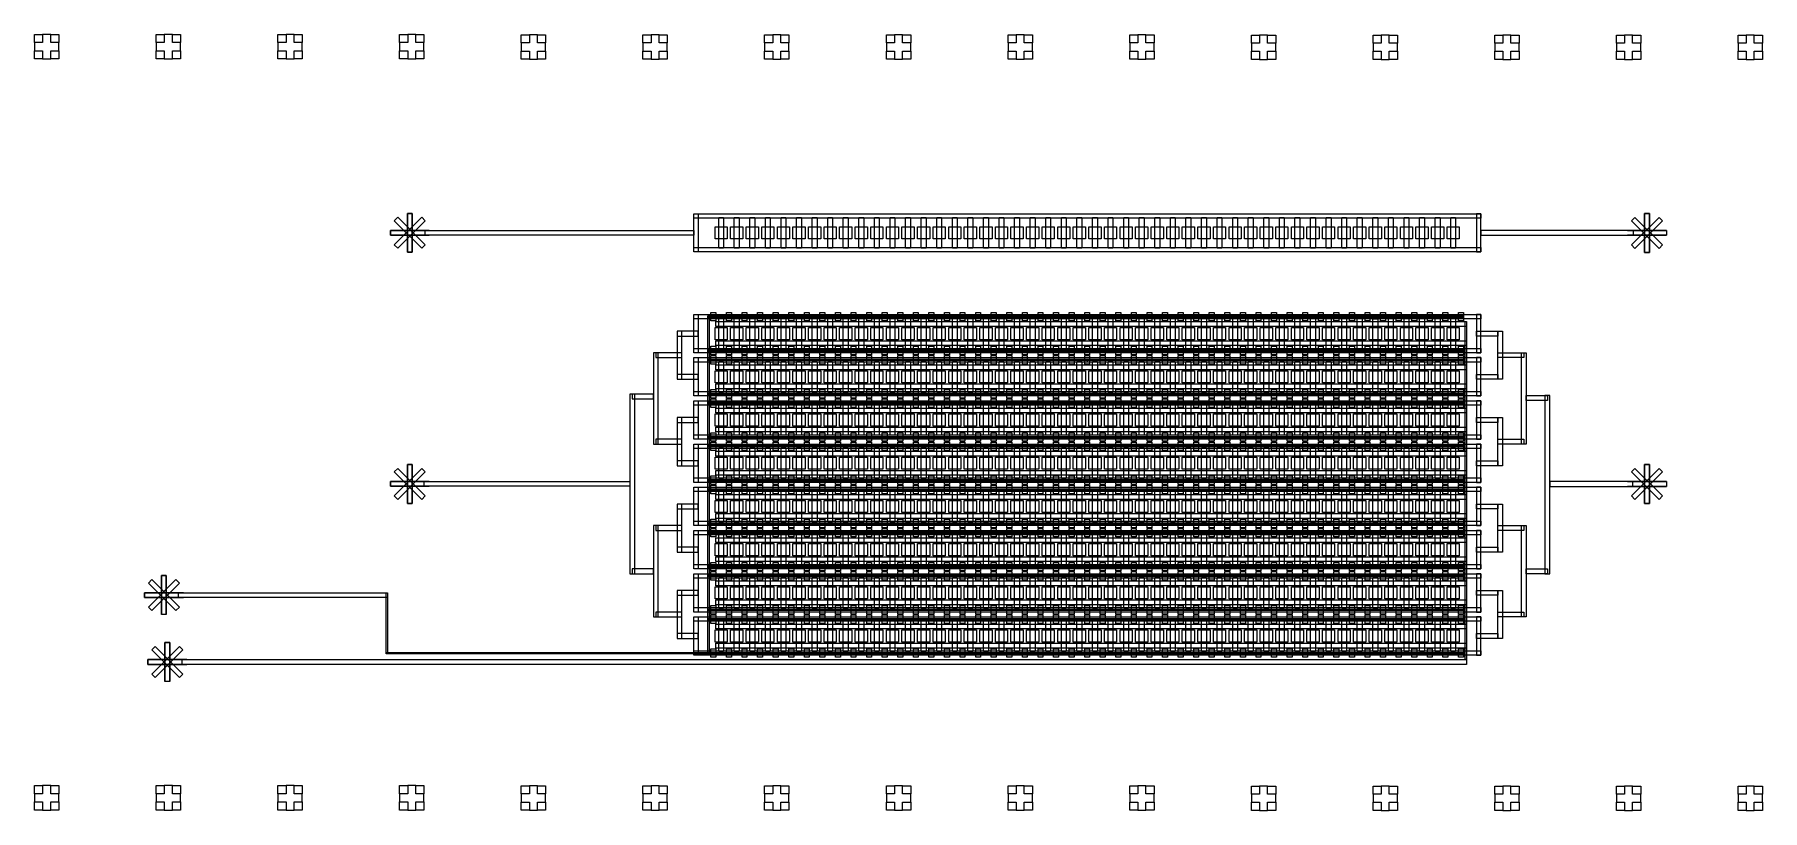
# Model space of a CAD drawing. Header units: millimetres. Extents: x 162451 to 197951, y 56048 to 71985.
import ezdxf

# ---------------------------------------------------------------- set-up
doc = ezdxf.new("R2010")
doc.units = ezdxf.units.MM
doc.layers.add('CONTROL', color=5, linetype='Continuous', lineweight=5)
doc.layers.add('FLOW', color=6, linetype='Continuous', lineweight=5)

msp = doc.modelspace()

# ---------------------------------------------------------------- linework, layer by layer
for p, q in [((189627, 65256), (189627, 65269)), ((189727, 65256), (189727, 65269))]:
    msp.add_line(p, q)
at = {"layer": 'CONTROL'}
for p, q in [((164790, 60223), (164861, 60153)), ((165158, 60071), (165058, 60071)), ((165356, 60153), (165427, 60223)), ((164862, 58850), (164932, 58779)), ((165230, 58697), (165130, 58697)), ((165427, 58779), (165498, 58850))]:
    msp.add_line(p, q, dxfattribs=at)
at = {"layer": 'CONTROL', "linetype": 'Continuous'}
for points in [[(162617, 71985), (162617, 71819), (162451, 71819), (162451, 71985), (162617, 71985)], [(162951, 71985), (162951, 71819), (162784, 71819), (162784, 71985), (162951, 71985)], [(165117, 71985), (165117, 71819), (164951, 71819), (164951, 71985), (165117, 71985)], [(165451, 71985), (165451, 71819), (165284, 71819), (165284, 71985), (165451, 71985)], [(167617, 71985), (167617, 71819), (167451, 71819), (167451, 71985), (167617, 71985)], [(167951, 71985), (167951, 71819), (167784, 71819), (167784, 71985), (167951, 71985)], [(170117, 71985), (170117, 71819), (169951, 71819), (169951, 71985), (170117, 71985)], [(170451, 71985), (170451, 71819), (170284, 71819), (170284, 71985), (170451, 71985)], [(172617, 71981), (172617, 71814), (172451, 71814), (172451, 71981), (172617, 71981)], [(172951, 71981), (172951, 71814), (172784, 71814), (172784, 71981), (172951, 71981)], [(175117, 71981), (175117, 71814), (174951, 71814), (174951, 71981), (175117, 71981)], [(175451, 71981), (175451, 71814), (175284, 71814), (175284, 71981), (175451, 71981)], [(177617, 71981), (177617, 71814), (177451, 71814), (177451, 71981), (177617, 71981)], [(177951, 71981), (177951, 71814), (177784, 71814), (177784, 71981), (177951, 71981)], [(180117, 71981), (180117, 71814), (179951, 71814), (179951, 71981), (180117, 71981)], [(180451, 71981), (180451, 71814), (180284, 71814), (180284, 71981), (180451, 71981)], [(182617, 71981), (182617, 71814), (182451, 71814), (182451, 71981), (182617, 71981)], [(182951, 71981), (182951, 71814), (182784, 71814), (182784, 71981), (182951, 71981)], [(185117, 71981), (185117, 71814), (184951, 71814), (184951, 71981), (185117, 71981)], [(185451, 71981), (185451, 71814), (185284, 71814), (185284, 71981), (185451, 71981)], [(187617, 71976), (187617, 71810), (187451, 71810), (187451, 71976), (187617, 71976)], [(187951, 71976), (187951, 71810), (187784, 71810), (187784, 71976), (187951, 71976)], [(190117, 71976), (190117, 71810), (189951, 71810), (189951, 71976), (190117, 71976)], [(190451, 71976), (190451, 71810), (190284, 71810), (190284, 71976), (190451, 71976)], [(192617, 71976), (192617, 71810), (192451, 71810), (192451, 71976), (192617, 71976)], [(192951, 71976), (192951, 71810), (192784, 71810), (192784, 71976), (192951, 71976)], [(195117, 71976), (195117, 71810), (194951, 71810), (194951, 71976), (195117, 71976)], [(195451, 71976), (195451, 71810), (195284, 71810), (195284, 71976), (195451, 71976)], [(197617, 71976), (197617, 71810), (197451, 71810), (197451, 71976), (197617, 71976)], [(197951, 71976), (197951, 71810), (197784, 71810), (197784, 71976), (197951, 71976)], [(162617, 71652), (162617, 71485), (162451, 71485), (162451, 71652), (162617, 71652)], [(162951, 71652), (162951, 71485), (162784, 71485), (162784, 71652), (162951, 71652)], [(165117, 71652), (165117, 71485), (164951, 71485), (164951, 71652), (165117, 71652)], [(165451, 71652), (165451, 71485), (165284, 71485), (165284, 71652), (165451, 71652)], [(167617, 71652), (167617, 71485), (167451, 71485), (167451, 71652), (167617, 71652)], [(167951, 71652), (167951, 71485), (167784, 71485), (167784, 71652), (167951, 71652)], [(170117, 71652), (170117, 71485), (169951, 71485), (169951, 71652), (170117, 71652)], [(170451, 71652), (170451, 71485), (170284, 71485), (170284, 71652), (170451, 71652)], [(172617, 71647), (172617, 71481), (172451, 71481), (172451, 71647), (172617, 71647)], [(172951, 71647), (172951, 71481), (172784, 71481), (172784, 71647), (172951, 71647)], [(175117, 71647), (175117, 71481), (174951, 71481), (174951, 71647), (175117, 71647)], [(175451, 71647), (175451, 71481), (175284, 71481), (175284, 71647), (175451, 71647)], [(177617, 71647), (177617, 71481), (177451, 71481), (177451, 71647), (177617, 71647)], [(177951, 71647), (177951, 71481), (177784, 71481), (177784, 71647), (177951, 71647)], [(180117, 71647), (180117, 71481), (179951, 71481), (179951, 71647), (180117, 71647)], [(180451, 71647), (180451, 71481), (180284, 71481), (180284, 71647), (180451, 71647)], [(182617, 71647), (182617, 71481), (182451, 71481), (182451, 71647), (182617, 71647)], [(182951, 71647), (182951, 71481), (182784, 71481), (182784, 71647), (182951, 71647)], [(185117, 71647), (185117, 71481), (184951, 71481), (184951, 71647), (185117, 71647)], [(185451, 71647), (185451, 71481), (185284, 71481), (185284, 71647), (185451, 71647)], [(187617, 71643), (187617, 71476), (187451, 71476), (187451, 71643), (187617, 71643)], [(187951, 71643), (187951, 71476), (187784, 71476), (187784, 71643), (187951, 71643)], [(190117, 71643), (190117, 71476), (189951, 71476), (189951, 71643), (190117, 71643)], [(190451, 71643), (190451, 71476), (190284, 71476), (190284, 71643), (190451, 71643)], [(192617, 71643), (192617, 71476), (192451, 71476), (192451, 71643), (192617, 71643)], [(192951, 71643), (192951, 71476), (192784, 71476), (192784, 71643), (192951, 71643)], [(195117, 71643), (195117, 71476), (194951, 71476), (194951, 71643), (195117, 71643)], [(195451, 71643), (195451, 71476), (195284, 71476), (195284, 71643), (195451, 71643)], [(197617, 71643), (197617, 71476), (197451, 71476), (197451, 71643), (197617, 71643)], [(197951, 71643), (197951, 71476), (197784, 71476), (197784, 71643), (197951, 71643)], [(176284, 66206), (191807, 66206), (191807, 66176), (176284, 66176), (176284, 66206)], [(176284, 66206), (176314, 66206), (176314, 59265), (176284, 59265), (176284, 66206)], [(176347, 66279), (176447, 66279), (176447, 66103), (176347, 66103), (176347, 66279)], [(191870, 65989), (176447, 65989), (176447, 66089), (191870, 66089), (191870, 65989)], [(176667, 66279), (176767, 66279), (176767, 66103), (176667, 66103), (176667, 66279)], [(176987, 66279), (177087, 66279), (177087, 66103), (176987, 66103), (176987, 66279)], [(177307, 66279), (177407, 66279), (177407, 66103), (177307, 66103), (177307, 66279)], [(177627, 66279), (177727, 66279), (177727, 66103), (177627, 66103), (177627, 66279)], [(177947, 66279), (178047, 66279), (178047, 66103), (177947, 66103), (177947, 66279)], [(178267, 66279), (178367, 66279), (178367, 66103), (178267, 66103), (178267, 66279)], [(178587, 66279), (178687, 66279), (178687, 66103), (178587, 66103), (178587, 66279)], [(178907, 66279), (179007, 66279), (179007, 66103), (178907, 66103), (178907, 66279)], [(179227, 66279), (179327, 66279), (179327, 66103), (179227, 66103), (179227, 66279)], [(179547, 66279), (179647, 66279), (179647, 66103), (179547, 66103), (179547, 66279)], [(179867, 66279), (179967, 66279), (179967, 66103), (179867, 66103), (179867, 66279)], [(180187, 66279), (180287, 66279), (180287, 66103), (180187, 66103), (180187, 66279)], [(180507, 66279), (180607, 66279), (180607, 66103), (180507, 66103), (180507, 66279)], [(180827, 66279), (180927, 66279), (180927, 66103), (180827, 66103), (180827, 66279)], [(181147, 66279), (181247, 66279), (181247, 66103), (181147, 66103), (181147, 66279)], [(181467, 66279), (181567, 66279), (181567, 66103), (181467, 66103), (181467, 66279)], [(181787, 66279), (181887, 66279), (181887, 66103), (181787, 66103), (181787, 66279)], [(182107, 66279), (182207, 66279), (182207, 66103), (182107, 66103), (182107, 66279)], [(182427, 66279), (182527, 66279), (182527, 66103), (182427, 66103), (182427, 66279)], [(182747, 66279), (182847, 66279), (182847, 66103), (182747, 66103), (182747, 66279)], [(183067, 66279), (183167, 66279), (183167, 66103), (183067, 66103), (183067, 66279)], [(183387, 66279), (183487, 66279), (183487, 66103), (183387, 66103), (183387, 66279)], [(183707, 66279), (183807, 66279), (183807, 66103), (183707, 66103), (183707, 66279)], [(184027, 66279), (184127, 66279), (184127, 66103), (184027, 66103), (184027, 66279)], [(184347, 66279), (184447, 66279), (184447, 66103), (184347, 66103), (184347, 66279)], [(184667, 66279), (184767, 66279), (184767, 66103), (184667, 66103), (184667, 66279)], [(184987, 66279), (185087, 66279), (185087, 66103), (184987, 66103), (184987, 66279)], [(185307, 66279), (185407, 66279), (185407, 66103), (185307, 66103), (185307, 66279)], [(185627, 66279), (185727, 66279), (185727, 66103), (185627, 66103), (185627, 66279)], [(185947, 66279), (186047, 66279), (186047, 66103), (185947, 66103), (185947, 66279)], [(186267, 66279), (186367, 66279), (186367, 66103), (186267, 66103), (186267, 66279)], [(186587, 66279), (186687, 66279), (186687, 66103), (186587, 66103), (186587, 66279)], [(186907, 66279), (187007, 66279), (187007, 66103), (186907, 66103), (186907, 66279)], [(187227, 66279), (187327, 66279), (187327, 66103), (187227, 66103), (187227, 66279)], [(187547, 66279), (187647, 66279), (187647, 66103), (187547, 66103), (187547, 66279)], [(187867, 66279), (187967, 66279), (187967, 66103), (187867, 66103), (187867, 66279)], [(188187, 66279), (188287, 66279), (188287, 66103), (188187, 66103), (188187, 66279)], [(188507, 66279), (188607, 66279), (188607, 66103), (188507, 66103), (188507, 66279)], [(188827, 66279), (188927, 66279), (188927, 66103), (188827, 66103), (188827, 66279)], [(189147, 66279), (189247, 66279), (189247, 66103), (189147, 66103), (189147, 66279)], [(189467, 66279), (189567, 66279), (189567, 66103), (189467, 66103), (189467, 66279)], [(189787, 66279), (189887, 66279), (189887, 66103), (189787, 66103), (189787, 66279)], [(190107, 66279), (190207, 66279), (190207, 66103), (190107, 66103), (190107, 66279)], [(190427, 66279), (190527, 66279), (190527, 66103), (190427, 66103), (190427, 66279)], [(190747, 66279), (190847, 66279), (190847, 66103), (190747, 66103), (190747, 66279)], [(191067, 66279), (191167, 66279), (191167, 66103), (191067, 66103), (191067, 66279)], [(191387, 66279), (191487, 66279), (191487, 66103), (191387, 66103), (191387, 66279)], [(191707, 66279), (191807, 66279), (191807, 66103), (191707, 66103), (191707, 66279)], [(191840, 66089), (191870, 66089), (191870, 59147), (191840, 59147), (191840, 66089)], [(191870, 65597), (176447, 65597), (176447, 65697), (191870, 65697), (191870, 65597)], [(176284, 65508), (191807, 65508), (191807, 65478), (176284, 65478), (176284, 65508)], [(176347, 65582), (176447, 65582), (176447, 65406), (176347, 65406), (176347, 65582)], [(176347, 65391), (176447, 65391), (176447, 65216), (176347, 65216), (176347, 65391)], [(176667, 65582), (176767, 65582), (176767, 65406), (176667, 65406), (176667, 65582)], [(176667, 65391), (176767, 65391), (176767, 65216), (176667, 65216), (176667, 65391)], [(176987, 65582), (177087, 65582), (177087, 65406), (176987, 65406), (176987, 65582)], [(176987, 65391), (177087, 65391), (177087, 65216), (176987, 65216), (176987, 65391)], [(177307, 65582), (177407, 65582), (177407, 65406), (177307, 65406), (177307, 65582)], [(177307, 65391), (177407, 65391), (177407, 65216), (177307, 65216), (177307, 65391)], [(177627, 65582), (177727, 65582), (177727, 65406), (177627, 65406), (177627, 65582)], [(177627, 65391), (177727, 65391), (177727, 65216), (177627, 65216), (177627, 65391)], [(177947, 65582), (178047, 65582), (178047, 65406), (177947, 65406), (177947, 65582)], [(177947, 65391), (178047, 65391), (178047, 65216), (177947, 65216), (177947, 65391)], [(178267, 65582), (178367, 65582), (178367, 65406), (178267, 65406), (178267, 65582)], [(178267, 65391), (178367, 65391), (178367, 65216), (178267, 65216), (178267, 65391)], [(178587, 65582), (178687, 65582), (178687, 65406), (178587, 65406), (178587, 65582)], [(178587, 65391), (178687, 65391), (178687, 65216), (178587, 65216), (178587, 65391)], [(178907, 65582), (179007, 65582), (179007, 65406), (178907, 65406), (178907, 65582)], [(178907, 65391), (179007, 65391), (179007, 65216), (178907, 65216), (178907, 65391)], [(179227, 65582), (179327, 65582), (179327, 65406), (179227, 65406), (179227, 65582)], [(179227, 65391), (179327, 65391), (179327, 65216), (179227, 65216), (179227, 65391)], [(179547, 65582), (179647, 65582), (179647, 65406), (179547, 65406), (179547, 65582)], [(179547, 65391), (179647, 65391), (179647, 65216), (179547, 65216), (179547, 65391)], [(179867, 65582), (179967, 65582), (179967, 65406), (179867, 65406), (179867, 65582)], [(179867, 65391), (179967, 65391), (179967, 65216), (179867, 65216), (179867, 65391)], [(180187, 65582), (180287, 65582), (180287, 65406), (180187, 65406), (180187, 65582)], [(180187, 65391), (180287, 65391), (180287, 65216), (180187, 65216), (180187, 65391)], [(180507, 65582), (180607, 65582), (180607, 65406), (180507, 65406), (180507, 65582)], [(180507, 65391), (180607, 65391), (180607, 65216), (180507, 65216), (180507, 65391)], [(180827, 65582), (180927, 65582), (180927, 65406), (180827, 65406), (180827, 65582)], [(180827, 65391), (180927, 65391), (180927, 65216), (180827, 65216), (180827, 65391)], [(181147, 65582), (181247, 65582), (181247, 65406), (181147, 65406), (181147, 65582)], [(181147, 65391), (181247, 65391), (181247, 65216), (181147, 65216), (181147, 65391)], [(181467, 65582), (181567, 65582), (181567, 65406), (181467, 65406), (181467, 65582)], [(181467, 65391), (181567, 65391), (181567, 65216), (181467, 65216), (181467, 65391)], [(181787, 65582), (181887, 65582), (181887, 65406), (181787, 65406), (181787, 65582)], [(181787, 65391), (181887, 65391), (181887, 65216), (181787, 65216), (181787, 65391)], [(182107, 65582), (182207, 65582), (182207, 65406), (182107, 65406), (182107, 65582)], [(182107, 65391), (182207, 65391), (182207, 65216), (182107, 65216), (182107, 65391)], [(182427, 65582), (182527, 65582), (182527, 65406), (182427, 65406), (182427, 65582)], [(182427, 65391), (182527, 65391), (182527, 65216), (182427, 65216), (182427, 65391)], [(182747, 65582), (182847, 65582), (182847, 65406), (182747, 65406), (182747, 65582)], [(182747, 65582), (182847, 65582), (182847, 65406), (182747, 65406), (182747, 65582)], [(182747, 65391), (182847, 65391), (182847, 65216), (182747, 65216), (182747, 65391)], [(183067, 65582), (183167, 65582), (183167, 65406), (183067, 65406), (183067, 65582)], [(183067, 65391), (183167, 65391), (183167, 65216), (183067, 65216), (183067, 65391)], [(183387, 65582), (183487, 65582), (183487, 65406), (183387, 65406), (183387, 65582)], [(183387, 65391), (183487, 65391), (183487, 65216), (183387, 65216), (183387, 65391)], [(183707, 65582), (183807, 65582), (183807, 65406), (183707, 65406), (183707, 65582)], [(183707, 65391), (183807, 65391), (183807, 65216), (183707, 65216), (183707, 65391)], [(184027, 65582), (184127, 65582), (184127, 65406), (184027, 65406), (184027, 65582)], [(184027, 65391), (184127, 65391), (184127, 65216), (184027, 65216), (184027, 65391)], [(184347, 65582), (184447, 65582), (184447, 65406), (184347, 65406), (184347, 65582)], [(184347, 65391), (184447, 65391), (184447, 65216), (184347, 65216), (184347, 65391)], [(184667, 65582), (184767, 65582), (184767, 65406), (184667, 65406), (184667, 65582)], [(184667, 65391), (184767, 65391), (184767, 65216), (184667, 65216), (184667, 65391)], [(184987, 65582), (185087, 65582), (185087, 65406), (184987, 65406), (184987, 65582)], [(184987, 65391), (185087, 65391), (185087, 65216), (184987, 65216), (184987, 65391)], [(185307, 65582), (185407, 65582), (185407, 65406), (185307, 65406), (185307, 65582)], [(185307, 65391), (185407, 65391), (185407, 65216), (185307, 65216), (185307, 65391)], [(185627, 65582), (185727, 65582), (185727, 65406), (185627, 65406), (185627, 65582)], [(185627, 65391), (185727, 65391), (185727, 65216), (185627, 65216), (185627, 65391)], [(185947, 65582), (186047, 65582), (186047, 65406), (185947, 65406), (185947, 65582)], [(185947, 65391), (186047, 65391), (186047, 65216), (185947, 65216), (185947, 65391)], [(186267, 65582), (186367, 65582), (186367, 65406), (186267, 65406), (186267, 65582)], [(186267, 65391), (186367, 65391), (186367, 65216), (186267, 65216), (186267, 65391)], [(186587, 65582), (186687, 65582), (186687, 65406), (186587, 65406), (186587, 65582)], [(186587, 65391), (186687, 65391), (186687, 65216), (186587, 65216), (186587, 65391)], [(186907, 65582), (187007, 65582), (187007, 65406), (186907, 65406), (186907, 65582)], [(186907, 65391), (187007, 65391), (187007, 65216), (186907, 65216), (186907, 65391)], [(187227, 65582), (187327, 65582), (187327, 65406), (187227, 65406), (187227, 65582)], [(187227, 65391), (187327, 65391), (187327, 65216), (187227, 65216), (187227, 65391)], [(187547, 65582), (187647, 65582), (187647, 65406), (187547, 65406), (187547, 65582)], [(187547, 65391), (187647, 65391), (187647, 65216), (187547, 65216), (187547, 65391)], [(187867, 65582), (187967, 65582), (187967, 65406), (187867, 65406), (187867, 65582)], [(187867, 65391), (187967, 65391), (187967, 65216), (187867, 65216), (187867, 65391)], [(188187, 65582), (188287, 65582), (188287, 65406), (188187, 65406), (188187, 65582)], [(188187, 65391), (188287, 65391), (188287, 65216), (188187, 65216), (188187, 65391)], [(188507, 65582), (188607, 65582), (188607, 65406), (188507, 65406), (188507, 65582)], [(188507, 65391), (188607, 65391), (188607, 65216), (188507, 65216), (188507, 65391)], [(188827, 65582), (188927, 65582), (188927, 65406), (188827, 65406), (188827, 65582)], [(188827, 65391), (188927, 65391), (188927, 65216), (188827, 65216), (188827, 65391)], [(189147, 65582), (189247, 65582), (189247, 65406), (189147, 65406), (189147, 65582)], [(189147, 65391), (189247, 65391), (189247, 65216), (189147, 65216), (189147, 65391)], [(189467, 65582), (189567, 65582), (189567, 65406), (189467, 65406), (189467, 65582)], [(189467, 65391), (189567, 65391), (189567, 65216), (189467, 65216), (189467, 65391)], [(189787, 65582), (189887, 65582), (189887, 65406), (189787, 65406), (189787, 65582)], [(189787, 65391), (189887, 65391), (189887, 65216), (189787, 65216), (189787, 65391)], [(190107, 65582), (190207, 65582), (190207, 65406), (190107, 65406), (190107, 65582)], [(190107, 65391), (190207, 65391), (190207, 65216), (190107, 65216), (190107, 65391)], [(190427, 65582), (190527, 65582), (190527, 65406), (190427, 65406), (190427, 65582)], [(190427, 65391), (190527, 65391), (190527, 65216), (190427, 65216), (190427, 65391)], [(190747, 65582), (190847, 65582), (190847, 65406), (190747, 65406), (190747, 65582)], [(190747, 65582), (190847, 65582), (190847, 65406), (190747, 65406), (190747, 65582)], [(190747, 65391), (190847, 65391), (190847, 65216), (190747, 65216), (190747, 65391)], [(191067, 65582), (191167, 65582), (191167, 65406), (191067, 65406), (191067, 65582)], [(191067, 65391), (191167, 65391), (191167, 65216), (191067, 65216), (191067, 65391)], [(191387, 65582), (191487, 65582), (191487, 65406), (191387, 65406), (191387, 65582)], [(191387, 65391), (191487, 65391), (191487, 65216), (191387, 65216), (191387, 65391)], [(191707, 65582), (191807, 65582), (191807, 65406), (191707, 65406), (191707, 65582)], [(191707, 65391), (191807, 65391), (191807, 65216), (191707, 65216), (191707, 65391)], [(176284, 65319), (191807, 65319), (191807, 65289), (176284, 65289), (176284, 65319)], [(191870, 65101), (176447, 65101), (176447, 65201), (191870, 65201), (191870, 65101)], [(176284, 64620), (191807, 64620), (191807, 64590), (176284, 64590), (176284, 64620)], [(176347, 64694), (176447, 64694), (176447, 64519), (176347, 64519), (176347, 64694)], [(191870, 64709), (176447, 64709), (176447, 64809), (191870, 64809), (191870, 64709)], [(176667, 64694), (176767, 64694), (176767, 64519), (176667, 64519), (176667, 64694)], [(176987, 64694), (177087, 64694), (177087, 64519), (176987, 64519), (176987, 64694)], [(177307, 64694), (177407, 64694), (177407, 64519), (177307, 64519), (177307, 64694)], [(177627, 64694), (177727, 64694), (177727, 64519), (177627, 64519), (177627, 64694)], [(177947, 64694), (178047, 64694), (178047, 64519), (177947, 64519), (177947, 64694)], [(178267, 64694), (178367, 64694), (178367, 64519), (178267, 64519), (178267, 64694)], [(178587, 64694), (178687, 64694), (178687, 64519), (178587, 64519), (178587, 64694)], [(178907, 64694), (179007, 64694), (179007, 64519), (178907, 64519), (178907, 64694)], [(179227, 64694), (179327, 64694), (179327, 64519), (179227, 64519), (179227, 64694)], [(179547, 64694), (179647, 64694), (179647, 64519), (179547, 64519), (179547, 64694)], [(179867, 64694), (179967, 64694), (179967, 64519), (179867, 64519), (179867, 64694)], [(180187, 64694), (180287, 64694), (180287, 64519), (180187, 64519), (180187, 64694)], [(180507, 64694), (180607, 64694), (180607, 64519), (180507, 64519), (180507, 64694)], [(180827, 64694), (180927, 64694), (180927, 64519), (180827, 64519), (180827, 64694)], [(181147, 64694), (181247, 64694), (181247, 64519), (181147, 64519), (181147, 64694)], [(181467, 64694), (181567, 64694), (181567, 64519), (181467, 64519), (181467, 64694)], [(181787, 64694), (181887, 64694), (181887, 64519), (181787, 64519), (181787, 64694)], [(182107, 64694), (182207, 64694), (182207, 64519), (182107, 64519), (182107, 64694)], [(182427, 64694), (182527, 64694), (182527, 64519), (182427, 64519), (182427, 64694)], [(182747, 64694), (182847, 64694), (182847, 64519), (182747, 64519), (182747, 64694)], [(182747, 64694), (182847, 64694), (182847, 64519), (182747, 64519), (182747, 64694)], [(183067, 64694), (183167, 64694), (183167, 64519), (183067, 64519), (183067, 64694)], [(183387, 64694), (183487, 64694), (183487, 64519), (183387, 64519), (183387, 64694)], [(183707, 64694), (183807, 64694), (183807, 64519), (183707, 64519), (183707, 64694)], [(184027, 64694), (184127, 64694), (184127, 64519), (184027, 64519), (184027, 64694)], [(184347, 64694), (184447, 64694), (184447, 64519), (184347, 64519), (184347, 64694)], [(184667, 64694), (184767, 64694), (184767, 64519), (184667, 64519), (184667, 64694)], [(184987, 64694), (185087, 64694), (185087, 64519), (184987, 64519), (184987, 64694)], [(185307, 64694), (185407, 64694), (185407, 64519), (185307, 64519), (185307, 64694)], [(185627, 64694), (185727, 64694), (185727, 64519), (185627, 64519), (185627, 64694)], [(185947, 64694), (186047, 64694), (186047, 64519), (185947, 64519), (185947, 64694)], [(186267, 64694), (186367, 64694), (186367, 64519), (186267, 64519), (186267, 64694)], [(186587, 64694), (186687, 64694), (186687, 64519), (186587, 64519), (186587, 64694)], [(186907, 64694), (187007, 64694), (187007, 64519), (186907, 64519), (186907, 64694)], [(187227, 64694), (187327, 64694), (187327, 64519), (187227, 64519), (187227, 64694)], [(187547, 64694), (187647, 64694), (187647, 64519), (187547, 64519), (187547, 64694)], [(187867, 64694), (187967, 64694), (187967, 64519), (187867, 64519), (187867, 64694)], [(188187, 64694), (188287, 64694), (188287, 64519), (188187, 64519), (188187, 64694)], [(188507, 64694), (188607, 64694), (188607, 64519), (188507, 64519), (188507, 64694)], [(188827, 64694), (188927, 64694), (188927, 64519), (188827, 64519), (188827, 64694)], [(189147, 64694), (189247, 64694), (189247, 64519), (189147, 64519), (189147, 64694)], [(189467, 64694), (189567, 64694), (189567, 64519), (189467, 64519), (189467, 64694)], [(189787, 64694), (189887, 64694), (189887, 64519), (189787, 64519), (189787, 64694)], [(190107, 64694), (190207, 64694), (190207, 64519), (190107, 64519), (190107, 64694)], [(190427, 64694), (190527, 64694), (190527, 64519), (190427, 64519), (190427, 64694)], [(190747, 64694), (190847, 64694), (190847, 64519), (190747, 64519), (190747, 64694)], [(190747, 64694), (190847, 64694), (190847, 64519), (190747, 64519), (190747, 64694)], [(191067, 64694), (191167, 64694), (191167, 64519), (191067, 64519), (191067, 64694)], [(191387, 64694), (191487, 64694), (191487, 64519), (191387, 64519), (191387, 64694)], [(191707, 64694), (191807, 64694), (191807, 64519), (191707, 64519), (191707, 64694)], [(176284, 64431), (191807, 64431), (191807, 64401), (176284, 64401), (176284, 64431)], [(176347, 64504), (176447, 64504), (176447, 64328), (176347, 64328), (176347, 64504)], [(191870, 64214), (176447, 64214), (176447, 64314), (191870, 64314), (191870, 64214)], [(176667, 64504), (176767, 64504), (176767, 64328), (176667, 64328), (176667, 64504)], [(176987, 64504), (177087, 64504), (177087, 64328), (176987, 64328), (176987, 64504)], [(177307, 64504), (177407, 64504), (177407, 64328), (177307, 64328), (177307, 64504)], [(177627, 64504), (177727, 64504), (177727, 64328), (177627, 64328), (177627, 64504)], [(177947, 64504), (178047, 64504), (178047, 64328), (177947, 64328), (177947, 64504)], [(178267, 64504), (178367, 64504), (178367, 64328), (178267, 64328), (178267, 64504)], [(178587, 64504), (178687, 64504), (178687, 64328), (178587, 64328), (178587, 64504)], [(178907, 64504), (179007, 64504), (179007, 64328), (178907, 64328), (178907, 64504)], [(179227, 64504), (179327, 64504), (179327, 64328), (179227, 64328), (179227, 64504)], [(179547, 64504), (179647, 64504), (179647, 64328), (179547, 64328), (179547, 64504)], [(179867, 64504), (179967, 64504), (179967, 64328), (179867, 64328), (179867, 64504)], [(180187, 64504), (180287, 64504), (180287, 64328), (180187, 64328), (180187, 64504)], [(180507, 64504), (180607, 64504), (180607, 64328), (180507, 64328), (180507, 64504)], [(180827, 64504), (180927, 64504), (180927, 64328), (180827, 64328), (180827, 64504)], [(181147, 64504), (181247, 64504), (181247, 64328), (181147, 64328), (181147, 64504)], [(181467, 64504), (181567, 64504), (181567, 64328), (181467, 64328), (181467, 64504)], [(181787, 64504), (181887, 64504), (181887, 64328), (181787, 64328), (181787, 64504)], [(182107, 64504), (182207, 64504), (182207, 64328), (182107, 64328), (182107, 64504)], [(182427, 64504), (182527, 64504), (182527, 64328), (182427, 64328), (182427, 64504)], [(182747, 64504), (182847, 64504), (182847, 64328), (182747, 64328), (182747, 64504)], [(183067, 64504), (183167, 64504), (183167, 64328), (183067, 64328), (183067, 64504)], [(183387, 64504), (183487, 64504), (183487, 64328), (183387, 64328), (183387, 64504)], [(183707, 64504), (183807, 64504), (183807, 64328), (183707, 64328), (183707, 64504)], [(184027, 64504), (184127, 64504), (184127, 64328), (184027, 64328), (184027, 64504)], [(184347, 64504), (184447, 64504), (184447, 64328), (184347, 64328), (184347, 64504)], [(184667, 64504), (184767, 64504), (184767, 64328), (184667, 64328), (184667, 64504)], [(184987, 64504), (185087, 64504), (185087, 64328), (184987, 64328), (184987, 64504)], [(185307, 64504), (185407, 64504), (185407, 64328), (185307, 64328), (185307, 64504)], [(185627, 64504), (185727, 64504), (185727, 64328), (185627, 64328), (185627, 64504)], [(185947, 64504), (186047, 64504), (186047, 64328), (185947, 64328), (185947, 64504)], [(186267, 64504), (186367, 64504), (186367, 64328), (186267, 64328), (186267, 64504)], [(186587, 64504), (186687, 64504), (186687, 64328), (186587, 64328), (186587, 64504)], [(186907, 64504), (187007, 64504), (187007, 64328), (186907, 64328), (186907, 64504)], [(187227, 64504), (187327, 64504), (187327, 64328), (187227, 64328), (187227, 64504)], [(187547, 64504), (187647, 64504), (187647, 64328), (187547, 64328), (187547, 64504)], [(187867, 64504), (187967, 64504), (187967, 64328), (187867, 64328), (187867, 64504)], [(188187, 64504), (188287, 64504), (188287, 64328), (188187, 64328), (188187, 64504)], [(188507, 64504), (188607, 64504), (188607, 64328), (188507, 64328), (188507, 64504)], [(188827, 64504), (188927, 64504), (188927, 64328), (188827, 64328), (188827, 64504)], [(189147, 64504), (189247, 64504), (189247, 64328), (189147, 64328), (189147, 64504)], [(189467, 64504), (189567, 64504), (189567, 64328), (189467, 64328), (189467, 64504)], [(189787, 64504), (189887, 64504), (189887, 64328), (189787, 64328), (189787, 64504)], [(190107, 64504), (190207, 64504), (190207, 64328), (190107, 64328), (190107, 64504)], [(190427, 64504), (190527, 64504), (190527, 64328), (190427, 64328), (190427, 64504)], [(190747, 64504), (190847, 64504), (190847, 64328), (190747, 64328), (190747, 64504)], [(191067, 64504), (191167, 64504), (191167, 64328), (191067, 64328), (191067, 64504)], [(191387, 64504), (191487, 64504), (191487, 64328), (191387, 64328), (191387, 64504)], [(191707, 64504), (191807, 64504), (191807, 64328), (191707, 64328), (191707, 64504)], [(191870, 63822), (176447, 63822), (176447, 63922), (191870, 63922), (191870, 63822)], [(176284, 63732), (191807, 63732), (191807, 63702), (176284, 63702), (176284, 63732)], [(176347, 63807), (176447, 63807), (176447, 63631), (176347, 63631), (176347, 63807)], [(176347, 63616), (176447, 63616), (176447, 63441), (176347, 63441), (176347, 63616)], [(176667, 63807), (176767, 63807), (176767, 63631), (176667, 63631), (176667, 63807)], [(176667, 63616), (176767, 63616), (176767, 63441), (176667, 63441), (176667, 63616)], [(176987, 63807), (177087, 63807), (177087, 63631), (176987, 63631), (176987, 63807)], [(176987, 63616), (177087, 63616), (177087, 63441), (176987, 63441), (176987, 63616)], [(177307, 63807), (177407, 63807), (177407, 63631), (177307, 63631), (177307, 63807)], [(177307, 63616), (177407, 63616), (177407, 63441), (177307, 63441), (177307, 63616)], [(177627, 63807), (177727, 63807), (177727, 63631), (177627, 63631), (177627, 63807)], [(177627, 63616), (177727, 63616), (177727, 63441), (177627, 63441), (177627, 63616)], [(177947, 63807), (178047, 63807), (178047, 63631), (177947, 63631), (177947, 63807)], [(177947, 63616), (178047, 63616), (178047, 63441), (177947, 63441), (177947, 63616)], [(178267, 63807), (178367, 63807), (178367, 63631), (178267, 63631), (178267, 63807)], [(178267, 63616), (178367, 63616), (178367, 63441), (178267, 63441), (178267, 63616)], [(178587, 63807), (178687, 63807), (178687, 63631), (178587, 63631), (178587, 63807)], [(178587, 63616), (178687, 63616), (178687, 63441), (178587, 63441), (178587, 63616)], [(178907, 63807), (179007, 63807), (179007, 63631), (178907, 63631), (178907, 63807)], [(178907, 63616), (179007, 63616), (179007, 63441), (178907, 63441), (178907, 63616)], [(179227, 63807), (179327, 63807), (179327, 63631), (179227, 63631), (179227, 63807)], [(179227, 63616), (179327, 63616), (179327, 63441), (179227, 63441), (179227, 63616)], [(179547, 63807), (179647, 63807), (179647, 63631), (179547, 63631), (179547, 63807)], [(179547, 63616), (179647, 63616), (179647, 63441), (179547, 63441), (179547, 63616)], [(179867, 63807), (179967, 63807), (179967, 63631), (179867, 63631), (179867, 63807)], [(179867, 63616), (179967, 63616), (179967, 63441), (179867, 63441), (179867, 63616)], [(180187, 63807), (180287, 63807), (180287, 63631), (180187, 63631), (180187, 63807)], [(180187, 63616), (180287, 63616), (180287, 63441), (180187, 63441), (180187, 63616)], [(180507, 63807), (180607, 63807), (180607, 63631), (180507, 63631), (180507, 63807)], [(180507, 63616), (180607, 63616), (180607, 63441), (180507, 63441), (180507, 63616)], [(180827, 63807), (180927, 63807), (180927, 63631), (180827, 63631), (180827, 63807)], [(180827, 63616), (180927, 63616), (180927, 63441), (180827, 63441), (180827, 63616)], [(181147, 63807), (181247, 63807), (181247, 63631), (181147, 63631), (181147, 63807)], [(181147, 63616), (181247, 63616), (181247, 63441), (181147, 63441), (181147, 63616)], [(181467, 63807), (181567, 63807), (181567, 63631), (181467, 63631), (181467, 63807)], [(181467, 63616), (181567, 63616), (181567, 63441), (181467, 63441), (181467, 63616)], [(181787, 63807), (181887, 63807), (181887, 63631), (181787, 63631), (181787, 63807)], [(181787, 63616), (181887, 63616), (181887, 63441), (181787, 63441), (181787, 63616)], [(182107, 63807), (182207, 63807), (182207, 63631), (182107, 63631), (182107, 63807)], [(182107, 63616), (182207, 63616), (182207, 63441), (182107, 63441), (182107, 63616)], [(182427, 63807), (182527, 63807), (182527, 63631), (182427, 63631), (182427, 63807)], [(182427, 63616), (182527, 63616), (182527, 63441), (182427, 63441), (182427, 63616)], [(182747, 63807), (182847, 63807), (182847, 63631), (182747, 63631), (182747, 63807)], [(182747, 63807), (182847, 63807), (182847, 63631), (182747, 63631), (182747, 63807)], [(182747, 63616), (182847, 63616), (182847, 63441), (182747, 63441), (182747, 63616)], [(183067, 63807), (183167, 63807), (183167, 63631), (183067, 63631), (183067, 63807)], [(183067, 63616), (183167, 63616), (183167, 63441), (183067, 63441), (183067, 63616)], [(183387, 63807), (183487, 63807), (183487, 63631), (183387, 63631), (183387, 63807)], [(183387, 63616), (183487, 63616), (183487, 63441), (183387, 63441), (183387, 63616)], [(183707, 63807), (183807, 63807), (183807, 63631), (183707, 63631), (183707, 63807)], [(183707, 63616), (183807, 63616), (183807, 63441), (183707, 63441), (183707, 63616)], [(184027, 63807), (184127, 63807), (184127, 63631), (184027, 63631), (184027, 63807)], [(184027, 63616), (184127, 63616), (184127, 63441), (184027, 63441), (184027, 63616)], [(184347, 63807), (184447, 63807), (184447, 63631), (184347, 63631), (184347, 63807)], [(184347, 63616), (184447, 63616), (184447, 63441), (184347, 63441), (184347, 63616)], [(184667, 63807), (184767, 63807), (184767, 63631), (184667, 63631), (184667, 63807)], [(184667, 63616), (184767, 63616), (184767, 63441), (184667, 63441), (184667, 63616)], [(184987, 63807), (185087, 63807), (185087, 63631), (184987, 63631), (184987, 63807)], [(184987, 63616), (185087, 63616), (185087, 63441), (184987, 63441), (184987, 63616)], [(185307, 63807), (185407, 63807), (185407, 63631), (185307, 63631), (185307, 63807)], [(185307, 63616), (185407, 63616), (185407, 63441), (185307, 63441), (185307, 63616)], [(185627, 63807), (185727, 63807), (185727, 63631), (185627, 63631), (185627, 63807)], [(185627, 63616), (185727, 63616), (185727, 63441), (185627, 63441), (185627, 63616)], [(185947, 63807), (186047, 63807), (186047, 63631), (185947, 63631), (185947, 63807)], [(185947, 63616), (186047, 63616), (186047, 63441), (185947, 63441), (185947, 63616)], [(186267, 63807), (186367, 63807), (186367, 63631), (186267, 63631), (186267, 63807)], [(186267, 63616), (186367, 63616), (186367, 63441), (186267, 63441), (186267, 63616)], [(186587, 63807), (186687, 63807), (186687, 63631), (186587, 63631), (186587, 63807)], [(186587, 63616), (186687, 63616), (186687, 63441), (186587, 63441), (186587, 63616)], [(186907, 63807), (187007, 63807), (187007, 63631), (186907, 63631), (186907, 63807)], [(186907, 63616), (187007, 63616), (187007, 63441), (186907, 63441), (186907, 63616)], [(187227, 63807), (187327, 63807), (187327, 63631), (187227, 63631), (187227, 63807)], [(187227, 63616), (187327, 63616), (187327, 63441), (187227, 63441), (187227, 63616)], [(187547, 63807), (187647, 63807), (187647, 63631), (187547, 63631), (187547, 63807)], [(187547, 63616), (187647, 63616), (187647, 63441), (187547, 63441), (187547, 63616)], [(187867, 63807), (187967, 63807), (187967, 63631), (187867, 63631), (187867, 63807)], [(187867, 63616), (187967, 63616), (187967, 63441), (187867, 63441), (187867, 63616)], [(188187, 63807), (188287, 63807), (188287, 63631), (188187, 63631), (188187, 63807)], [(188187, 63616), (188287, 63616), (188287, 63441), (188187, 63441), (188187, 63616)], [(188507, 63807), (188607, 63807), (188607, 63631), (188507, 63631), (188507, 63807)], [(188507, 63616), (188607, 63616), (188607, 63441), (188507, 63441), (188507, 63616)], [(188827, 63807), (188927, 63807), (188927, 63631), (188827, 63631), (188827, 63807)], [(188827, 63616), (188927, 63616), (188927, 63441), (188827, 63441), (188827, 63616)], [(189147, 63807), (189247, 63807), (189247, 63631), (189147, 63631), (189147, 63807)], [(189147, 63616), (189247, 63616), (189247, 63441), (189147, 63441), (189147, 63616)], [(189467, 63807), (189567, 63807), (189567, 63631), (189467, 63631), (189467, 63807)], [(189467, 63616), (189567, 63616), (189567, 63441), (189467, 63441), (189467, 63616)], [(189787, 63807), (189887, 63807), (189887, 63631), (189787, 63631), (189787, 63807)], [(189787, 63616), (189887, 63616), (189887, 63441), (189787, 63441), (189787, 63616)], [(190107, 63807), (190207, 63807), (190207, 63631), (190107, 63631), (190107, 63807)], [(190107, 63616), (190207, 63616), (190207, 63441), (190107, 63441), (190107, 63616)], [(190427, 63807), (190527, 63807), (190527, 63631), (190427, 63631), (190427, 63807)], [(190427, 63616), (190527, 63616), (190527, 63441), (190427, 63441), (190427, 63616)], [(190747, 63807), (190847, 63807), (190847, 63631), (190747, 63631), (190747, 63807)], [(190747, 63807), (190847, 63807), (190847, 63631), (190747, 63631), (190747, 63807)], [(190747, 63616), (190847, 63616), (190847, 63441), (190747, 63441), (190747, 63616)], [(191067, 63807), (191167, 63807), (191167, 63631), (191067, 63631), (191067, 63807)], [(191067, 63616), (191167, 63616), (191167, 63441), (191067, 63441), (191067, 63616)], [(191387, 63807), (191487, 63807), (191487, 63631), (191387, 63631), (191387, 63807)], [(191387, 63616), (191487, 63616), (191487, 63441), (191387, 63441), (191387, 63616)], [(191707, 63807), (191807, 63807), (191807, 63631), (191707, 63631), (191707, 63807)], [(191707, 63616), (191807, 63616), (191807, 63441), (191707, 63441), (191707, 63616)], [(176284, 63544), (191807, 63544), (191807, 63514), (176284, 63514), (176284, 63544)], [(191870, 63326), (176447, 63326), (176447, 63426), (191870, 63426), (191870, 63326)], [(176284, 62845), (191807, 62845), (191807, 62815), (176284, 62815), (176284, 62845)], [(176347, 62919), (176447, 62919), (176447, 62744), (176347, 62744), (176347, 62919)], [(191870, 62934), (176447, 62934), (176447, 63034), (191870, 63034), (191870, 62934)], [(176667, 62919), (176767, 62919), (176767, 62744), (176667, 62744), (176667, 62919)], [(176987, 62919), (177087, 62919), (177087, 62744), (176987, 62744), (176987, 62919)], [(177307, 62919), (177407, 62919), (177407, 62744), (177307, 62744), (177307, 62919)], [(177627, 62919), (177727, 62919), (177727, 62744), (177627, 62744), (177627, 62919)], [(177947, 62919), (178047, 62919), (178047, 62744), (177947, 62744), (177947, 62919)], [(178267, 62919), (178367, 62919), (178367, 62744), (178267, 62744), (178267, 62919)], [(178587, 62919), (178687, 62919), (178687, 62744), (178587, 62744), (178587, 62919)], [(178907, 62919), (179007, 62919), (179007, 62744), (178907, 62744), (178907, 62919)], [(179227, 62919), (179327, 62919), (179327, 62744), (179227, 62744), (179227, 62919)], [(179547, 62919), (179647, 62919), (179647, 62744), (179547, 62744), (179547, 62919)], [(179867, 62919), (179967, 62919), (179967, 62744), (179867, 62744), (179867, 62919)], [(180187, 62919), (180287, 62919), (180287, 62744), (180187, 62744), (180187, 62919)], [(180507, 62919), (180607, 62919), (180607, 62744), (180507, 62744), (180507, 62919)], [(180827, 62919), (180927, 62919), (180927, 62744), (180827, 62744), (180827, 62919)], [(181147, 62919), (181247, 62919), (181247, 62744), (181147, 62744), (181147, 62919)], [(181467, 62919), (181567, 62919), (181567, 62744), (181467, 62744), (181467, 62919)], [(181787, 62919), (181887, 62919), (181887, 62744), (181787, 62744), (181787, 62919)], [(182107, 62919), (182207, 62919), (182207, 62744), (182107, 62744), (182107, 62919)], [(182427, 62919), (182527, 62919), (182527, 62744), (182427, 62744), (182427, 62919)], [(182747, 62919), (182847, 62919), (182847, 62744), (182747, 62744), (182747, 62919)], [(182747, 62919), (182847, 62919), (182847, 62744), (182747, 62744), (182747, 62919)], [(183067, 62919), (183167, 62919), (183167, 62744), (183067, 62744), (183067, 62919)], [(183387, 62919), (183487, 62919), (183487, 62744), (183387, 62744), (183387, 62919)], [(183707, 62919), (183807, 62919), (183807, 62744), (183707, 62744), (183707, 62919)], [(184027, 62919), (184127, 62919), (184127, 62744), (184027, 62744), (184027, 62919)], [(184347, 62919), (184447, 62919), (184447, 62744), (184347, 62744), (184347, 62919)], [(184667, 62919), (184767, 62919), (184767, 62744), (184667, 62744), (184667, 62919)], [(184987, 62919), (185087, 62919), (185087, 62744), (184987, 62744), (184987, 62919)], [(185307, 62919), (185407, 62919), (185407, 62744), (185307, 62744), (185307, 62919)], [(185627, 62919), (185727, 62919), (185727, 62744), (185627, 62744), (185627, 62919)], [(185947, 62919), (186047, 62919), (186047, 62744), (185947, 62744), (185947, 62919)], [(186267, 62919), (186367, 62919), (186367, 62744), (186267, 62744), (186267, 62919)], [(186587, 62919), (186687, 62919), (186687, 62744), (186587, 62744), (186587, 62919)], [(186907, 62919), (187007, 62919), (187007, 62744), (186907, 62744), (186907, 62919)], [(187227, 62919), (187327, 62919), (187327, 62744), (187227, 62744), (187227, 62919)], [(187547, 62919), (187647, 62919), (187647, 62744), (187547, 62744), (187547, 62919)], [(187867, 62919), (187967, 62919), (187967, 62744), (187867, 62744), (187867, 62919)], [(188187, 62919), (188287, 62919), (188287, 62744), (188187, 62744), (188187, 62919)], [(188507, 62919), (188607, 62919), (188607, 62744), (188507, 62744), (188507, 62919)], [(188827, 62919), (188927, 62919), (188927, 62744), (188827, 62744), (188827, 62919)], [(189147, 62919), (189247, 62919), (189247, 62744), (189147, 62744), (189147, 62919)], [(189467, 62919), (189567, 62919), (189567, 62744), (189467, 62744), (189467, 62919)], [(189787, 62919), (189887, 62919), (189887, 62744), (189787, 62744), (189787, 62919)], [(190107, 62919), (190207, 62919), (190207, 62744), (190107, 62744), (190107, 62919)], [(190427, 62919), (190527, 62919), (190527, 62744), (190427, 62744), (190427, 62919)], [(190747, 62919), (190847, 62919), (190847, 62744), (190747, 62744), (190747, 62919)], [(190747, 62919), (190847, 62919), (190847, 62744), (190747, 62744), (190747, 62919)], [(191067, 62919), (191167, 62919), (191167, 62744), (191067, 62744), (191067, 62919)], [(191387, 62919), (191487, 62919), (191487, 62744), (191387, 62744), (191387, 62919)], [(191707, 62919), (191807, 62919), (191807, 62744), (191707, 62744), (191707, 62919)], [(176284, 62656), (191807, 62656), (191807, 62626), (176284, 62626), (176284, 62656)], [(176347, 62729), (176447, 62729), (176447, 62553), (176347, 62553), (176347, 62729)], [(191870, 62438), (176447, 62438), (176447, 62538), (191870, 62538), (191870, 62438)], [(176667, 62729), (176767, 62729), (176767, 62553), (176667, 62553), (176667, 62729)], [(176987, 62729), (177087, 62729), (177087, 62553), (176987, 62553), (176987, 62729)], [(177307, 62729), (177407, 62729), (177407, 62553), (177307, 62553), (177307, 62729)], [(177627, 62729), (177727, 62729), (177727, 62553), (177627, 62553), (177627, 62729)], [(177947, 62729), (178047, 62729), (178047, 62553), (177947, 62553), (177947, 62729)], [(178267, 62729), (178367, 62729), (178367, 62553), (178267, 62553), (178267, 62729)], [(178587, 62729), (178687, 62729), (178687, 62553), (178587, 62553), (178587, 62729)], [(178907, 62729), (179007, 62729), (179007, 62553), (178907, 62553), (178907, 62729)], [(179227, 62729), (179327, 62729), (179327, 62553), (179227, 62553), (179227, 62729)], [(179547, 62729), (179647, 62729), (179647, 62553), (179547, 62553), (179547, 62729)], [(179867, 62729), (179967, 62729), (179967, 62553), (179867, 62553), (179867, 62729)], [(180187, 62729), (180287, 62729), (180287, 62553), (180187, 62553), (180187, 62729)], [(180507, 62729), (180607, 62729), (180607, 62553), (180507, 62553), (180507, 62729)], [(180827, 62729), (180927, 62729), (180927, 62553), (180827, 62553), (180827, 62729)], [(181147, 62729), (181247, 62729), (181247, 62553), (181147, 62553), (181147, 62729)], [(181467, 62729), (181567, 62729), (181567, 62553), (181467, 62553), (181467, 62729)], [(181787, 62729), (181887, 62729), (181887, 62553), (181787, 62553), (181787, 62729)], [(182107, 62729), (182207, 62729), (182207, 62553), (182107, 62553), (182107, 62729)], [(182427, 62729), (182527, 62729), (182527, 62553), (182427, 62553), (182427, 62729)], [(182747, 62729), (182847, 62729), (182847, 62553), (182747, 62553), (182747, 62729)], [(183067, 62729), (183167, 62729), (183167, 62553), (183067, 62553), (183067, 62729)], [(183387, 62729), (183487, 62729), (183487, 62553), (183387, 62553), (183387, 62729)], [(183707, 62729), (183807, 62729), (183807, 62553), (183707, 62553), (183707, 62729)], [(184027, 62729), (184127, 62729), (184127, 62553), (184027, 62553), (184027, 62729)], [(184347, 62729), (184447, 62729), (184447, 62553), (184347, 62553), (184347, 62729)], [(184667, 62729), (184767, 62729), (184767, 62553), (184667, 62553), (184667, 62729)], [(184987, 62729), (185087, 62729), (185087, 62553), (184987, 62553), (184987, 62729)], [(185307, 62729), (185407, 62729), (185407, 62553), (185307, 62553), (185307, 62729)], [(185627, 62729), (185727, 62729), (185727, 62553), (185627, 62553), (185627, 62729)], [(185947, 62729), (186047, 62729), (186047, 62553), (185947, 62553), (185947, 62729)], [(186267, 62729), (186367, 62729), (186367, 62553), (186267, 62553), (186267, 62729)], [(186587, 62729), (186687, 62729), (186687, 62553), (186587, 62553), (186587, 62729)], [(186907, 62729), (187007, 62729), (187007, 62553), (186907, 62553), (186907, 62729)], [(187227, 62729), (187327, 62729), (187327, 62553), (187227, 62553), (187227, 62729)], [(187547, 62729), (187647, 62729), (187647, 62553), (187547, 62553), (187547, 62729)], [(187867, 62729), (187967, 62729), (187967, 62553), (187867, 62553), (187867, 62729)], [(188187, 62729), (188287, 62729), (188287, 62553), (188187, 62553), (188187, 62729)], [(188507, 62729), (188607, 62729), (188607, 62553), (188507, 62553), (188507, 62729)], [(188827, 62729), (188927, 62729), (188927, 62553), (188827, 62553), (188827, 62729)], [(189147, 62729), (189247, 62729), (189247, 62553), (189147, 62553), (189147, 62729)], [(189467, 62729), (189567, 62729), (189567, 62553), (189467, 62553), (189467, 62729)], [(189787, 62729), (189887, 62729), (189887, 62553), (189787, 62553), (189787, 62729)], [(190107, 62729), (190207, 62729), (190207, 62553), (190107, 62553), (190107, 62729)], [(190427, 62729), (190527, 62729), (190527, 62553), (190427, 62553), (190427, 62729)], [(190747, 62729), (190847, 62729), (190847, 62553), (190747, 62553), (190747, 62729)], [(191067, 62729), (191167, 62729), (191167, 62553), (191067, 62553), (191067, 62729)], [(191387, 62729), (191487, 62729), (191487, 62553), (191387, 62553), (191387, 62729)], [(191707, 62729), (191807, 62729), (191807, 62553), (191707, 62553), (191707, 62729)], [(191870, 62046), (176447, 62046), (176447, 62146), (191870, 62146), (191870, 62046)], [(176284, 61957), (191807, 61957), (191807, 61927), (176284, 61927), (176284, 61957)], [(176347, 62032), (176447, 62032), (176447, 61856), (176347, 61856), (176347, 62032)], [(176347, 61841), (176447, 61841), (176447, 61666), (176347, 61666), (176347, 61841)], [(176667, 62032), (176767, 62032), (176767, 61856), (176667, 61856), (176667, 62032)], [(176667, 61841), (176767, 61841), (176767, 61666), (176667, 61666), (176667, 61841)], [(176987, 62032), (177087, 62032), (177087, 61856), (176987, 61856), (176987, 62032)], [(176987, 61841), (177087, 61841), (177087, 61666), (176987, 61666), (176987, 61841)], [(177307, 62032), (177407, 62032), (177407, 61856), (177307, 61856), (177307, 62032)], [(177307, 61841), (177407, 61841), (177407, 61666), (177307, 61666), (177307, 61841)], [(177627, 62032), (177727, 62032), (177727, 61856), (177627, 61856), (177627, 62032)], [(177627, 61841), (177727, 61841), (177727, 61666), (177627, 61666), (177627, 61841)], [(177947, 62032), (178047, 62032), (178047, 61856), (177947, 61856), (177947, 62032)], [(177947, 61841), (178047, 61841), (178047, 61666), (177947, 61666), (177947, 61841)], [(178267, 62032), (178367, 62032), (178367, 61856), (178267, 61856), (178267, 62032)], [(178267, 61841), (178367, 61841), (178367, 61666), (178267, 61666), (178267, 61841)], [(178587, 62032), (178687, 62032), (178687, 61856), (178587, 61856), (178587, 62032)], [(178587, 61841), (178687, 61841), (178687, 61666), (178587, 61666), (178587, 61841)], [(178907, 62032), (179007, 62032), (179007, 61856), (178907, 61856), (178907, 62032)], [(178907, 61841), (179007, 61841), (179007, 61666), (178907, 61666), (178907, 61841)], [(179227, 62032), (179327, 62032), (179327, 61856), (179227, 61856), (179227, 62032)], [(179227, 61841), (179327, 61841), (179327, 61666), (179227, 61666), (179227, 61841)], [(179547, 62032), (179647, 62032), (179647, 61856), (179547, 61856), (179547, 62032)], [(179547, 61841), (179647, 61841), (179647, 61666), (179547, 61666), (179547, 61841)], [(179867, 62032), (179967, 62032), (179967, 61856), (179867, 61856), (179867, 62032)], [(179867, 61841), (179967, 61841), (179967, 61666), (179867, 61666), (179867, 61841)], [(180187, 62032), (180287, 62032), (180287, 61856), (180187, 61856), (180187, 62032)], [(180187, 61841), (180287, 61841), (180287, 61666), (180187, 61666), (180187, 61841)], [(180507, 62032), (180607, 62032), (180607, 61856), (180507, 61856), (180507, 62032)], [(180507, 61841), (180607, 61841), (180607, 61666), (180507, 61666), (180507, 61841)], [(180827, 62032), (180927, 62032), (180927, 61856), (180827, 61856), (180827, 62032)], [(180827, 61841), (180927, 61841), (180927, 61666), (180827, 61666), (180827, 61841)], [(181147, 62032), (181247, 62032), (181247, 61856), (181147, 61856), (181147, 62032)], [(181147, 61841), (181247, 61841), (181247, 61666), (181147, 61666), (181147, 61841)], [(181467, 62032), (181567, 62032), (181567, 61856), (181467, 61856), (181467, 62032)], [(181467, 61841), (181567, 61841), (181567, 61666), (181467, 61666), (181467, 61841)], [(181787, 62032), (181887, 62032), (181887, 61856), (181787, 61856), (181787, 62032)], [(181787, 61841), (181887, 61841), (181887, 61666), (181787, 61666), (181787, 61841)], [(182107, 62032), (182207, 62032), (182207, 61856), (182107, 61856), (182107, 62032)], [(182107, 61841), (182207, 61841), (182207, 61666), (182107, 61666), (182107, 61841)], [(182427, 62032), (182527, 62032), (182527, 61856), (182427, 61856), (182427, 62032)], [(182427, 61841), (182527, 61841), (182527, 61666), (182427, 61666), (182427, 61841)], [(182747, 62032), (182847, 62032), (182847, 61856), (182747, 61856), (182747, 62032)], [(182747, 62032), (182847, 62032), (182847, 61856), (182747, 61856), (182747, 62032)], [(182747, 61841), (182847, 61841), (182847, 61666), (182747, 61666), (182747, 61841)], [(183067, 62032), (183167, 62032), (183167, 61856), (183067, 61856), (183067, 62032)], [(183067, 61841), (183167, 61841), (183167, 61666), (183067, 61666), (183067, 61841)], [(183387, 62032), (183487, 62032), (183487, 61856), (183387, 61856), (183387, 62032)], [(183387, 61841), (183487, 61841), (183487, 61666), (183387, 61666), (183387, 61841)], [(183707, 62032), (183807, 62032), (183807, 61856), (183707, 61856), (183707, 62032)], [(183707, 61841), (183807, 61841), (183807, 61666), (183707, 61666), (183707, 61841)], [(184027, 62032), (184127, 62032), (184127, 61856), (184027, 61856), (184027, 62032)], [(184027, 61841), (184127, 61841), (184127, 61666), (184027, 61666), (184027, 61841)], [(184347, 62032), (184447, 62032), (184447, 61856), (184347, 61856), (184347, 62032)], [(184347, 61841), (184447, 61841), (184447, 61666), (184347, 61666), (184347, 61841)], [(184667, 62032), (184767, 62032), (184767, 61856), (184667, 61856), (184667, 62032)], [(184667, 61841), (184767, 61841), (184767, 61666), (184667, 61666), (184667, 61841)], [(184987, 62032), (185087, 62032), (185087, 61856), (184987, 61856), (184987, 62032)], [(184987, 61841), (185087, 61841), (185087, 61666), (184987, 61666), (184987, 61841)], [(185307, 62032), (185407, 62032), (185407, 61856), (185307, 61856), (185307, 62032)], [(185307, 61841), (185407, 61841), (185407, 61666), (185307, 61666), (185307, 61841)], [(185627, 62032), (185727, 62032), (185727, 61856), (185627, 61856), (185627, 62032)], [(185627, 61841), (185727, 61841), (185727, 61666), (185627, 61666), (185627, 61841)], [(185947, 62032), (186047, 62032), (186047, 61856), (185947, 61856), (185947, 62032)], [(185947, 61841), (186047, 61841), (186047, 61666), (185947, 61666), (185947, 61841)], [(186267, 62032), (186367, 62032), (186367, 61856), (186267, 61856), (186267, 62032)], [(186267, 61841), (186367, 61841), (186367, 61666), (186267, 61666), (186267, 61841)], [(186587, 62032), (186687, 62032), (186687, 61856), (186587, 61856), (186587, 62032)], [(186587, 61841), (186687, 61841), (186687, 61666), (186587, 61666), (186587, 61841)], [(186907, 62032), (187007, 62032), (187007, 61856), (186907, 61856), (186907, 62032)], [(186907, 61841), (187007, 61841), (187007, 61666), (186907, 61666), (186907, 61841)], [(187227, 62032), (187327, 62032), (187327, 61856), (187227, 61856), (187227, 62032)], [(187227, 61841), (187327, 61841), (187327, 61666), (187227, 61666), (187227, 61841)], [(187547, 62032), (187647, 62032), (187647, 61856), (187547, 61856), (187547, 62032)], [(187547, 61841), (187647, 61841), (187647, 61666), (187547, 61666), (187547, 61841)], [(187867, 62032), (187967, 62032), (187967, 61856), (187867, 61856), (187867, 62032)], [(187867, 61841), (187967, 61841), (187967, 61666), (187867, 61666), (187867, 61841)], [(188187, 62032), (188287, 62032), (188287, 61856), (188187, 61856), (188187, 62032)], [(188187, 61841), (188287, 61841), (188287, 61666), (188187, 61666), (188187, 61841)], [(188507, 62032), (188607, 62032), (188607, 61856), (188507, 61856), (188507, 62032)], [(188507, 61841), (188607, 61841), (188607, 61666), (188507, 61666), (188507, 61841)], [(188827, 62032), (188927, 62032), (188927, 61856), (188827, 61856), (188827, 62032)], [(188827, 61841), (188927, 61841), (188927, 61666), (188827, 61666), (188827, 61841)], [(189147, 62032), (189247, 62032), (189247, 61856), (189147, 61856), (189147, 62032)], [(189147, 61841), (189247, 61841), (189247, 61666), (189147, 61666), (189147, 61841)], [(189467, 62032), (189567, 62032), (189567, 61856), (189467, 61856), (189467, 62032)], [(189467, 61841), (189567, 61841), (189567, 61666), (189467, 61666), (189467, 61841)], [(189787, 62032), (189887, 62032), (189887, 61856), (189787, 61856), (189787, 62032)], [(189787, 61841), (189887, 61841), (189887, 61666), (189787, 61666), (189787, 61841)], [(190107, 62032), (190207, 62032), (190207, 61856), (190107, 61856), (190107, 62032)], [(190107, 61841), (190207, 61841), (190207, 61666), (190107, 61666), (190107, 61841)], [(190427, 62032), (190527, 62032), (190527, 61856), (190427, 61856), (190427, 62032)], [(190427, 61841), (190527, 61841), (190527, 61666), (190427, 61666), (190427, 61841)], [(190747, 62032), (190847, 62032), (190847, 61856), (190747, 61856), (190747, 62032)], [(190747, 62032), (190847, 62032), (190847, 61856), (190747, 61856), (190747, 62032)], [(190747, 61841), (190847, 61841), (190847, 61666), (190747, 61666), (190747, 61841)], [(191067, 62032), (191167, 62032), (191167, 61856), (191067, 61856), (191067, 62032)], [(191067, 61841), (191167, 61841), (191167, 61666), (191067, 61666), (191067, 61841)], [(191387, 62032), (191487, 62032), (191487, 61856), (191387, 61856), (191387, 62032)], [(191387, 61841), (191487, 61841), (191487, 61666), (191387, 61666), (191387, 61841)], [(191707, 62032), (191807, 62032), (191807, 61856), (191707, 61856), (191707, 62032)], [(191707, 61841), (191807, 61841), (191807, 61666), (191707, 61666), (191707, 61841)], [(176284, 61768), (191807, 61768), (191807, 61738), (176284, 61738), (176284, 61768)], [(191870, 61551), (176447, 61551), (176447, 61651), (191870, 61651), (191870, 61551)], [(176284, 61070), (191807, 61070), (191807, 61040), (176284, 61040), (176284, 61070)], [(176347, 61144), (176447, 61144), (176447, 60969), (176347, 60969), (176347, 61144)], [(191870, 61159), (176447, 61159), (176447, 61259), (191870, 61259), (191870, 61159)], [(176667, 61144), (176767, 61144), (176767, 60969), (176667, 60969), (176667, 61144)], [(176987, 61144), (177087, 61144), (177087, 60969), (176987, 60969), (176987, 61144)], [(177307, 61144), (177407, 61144), (177407, 60969), (177307, 60969), (177307, 61144)], [(177627, 61144), (177727, 61144), (177727, 60969), (177627, 60969), (177627, 61144)], [(177947, 61144), (178047, 61144), (178047, 60969), (177947, 60969), (177947, 61144)], [(178267, 61144), (178367, 61144), (178367, 60969), (178267, 60969), (178267, 61144)], [(178587, 61144), (178687, 61144), (178687, 60969), (178587, 60969), (178587, 61144)], [(178907, 61144), (179007, 61144), (179007, 60969), (178907, 60969), (178907, 61144)], [(179227, 61144), (179327, 61144), (179327, 60969), (179227, 60969), (179227, 61144)], [(179547, 61144), (179647, 61144), (179647, 60969), (179547, 60969), (179547, 61144)], [(179867, 61144), (179967, 61144), (179967, 60969), (179867, 60969), (179867, 61144)], [(180187, 61144), (180287, 61144), (180287, 60969), (180187, 60969), (180187, 61144)], [(180507, 61144), (180607, 61144), (180607, 60969), (180507, 60969), (180507, 61144)], [(180827, 61144), (180927, 61144), (180927, 60969), (180827, 60969), (180827, 61144)], [(181147, 61144), (181247, 61144), (181247, 60969), (181147, 60969), (181147, 61144)], [(181467, 61144), (181567, 61144), (181567, 60969), (181467, 60969), (181467, 61144)], [(181787, 61144), (181887, 61144), (181887, 60969), (181787, 60969), (181787, 61144)], [(182107, 61144), (182207, 61144), (182207, 60969), (182107, 60969), (182107, 61144)], [(182427, 61144), (182527, 61144), (182527, 60969), (182427, 60969), (182427, 61144)], [(182747, 61144), (182847, 61144), (182847, 60969), (182747, 60969), (182747, 61144)], [(182747, 61144), (182847, 61144), (182847, 60969), (182747, 60969), (182747, 61144)], [(183067, 61144), (183167, 61144), (183167, 60969), (183067, 60969), (183067, 61144)], [(183387, 61144), (183487, 61144), (183487, 60969), (183387, 60969), (183387, 61144)], [(183707, 61144), (183807, 61144), (183807, 60969), (183707, 60969), (183707, 61144)], [(184027, 61144), (184127, 61144), (184127, 60969), (184027, 60969), (184027, 61144)], [(184347, 61144), (184447, 61144), (184447, 60969), (184347, 60969), (184347, 61144)], [(184667, 61144), (184767, 61144), (184767, 60969), (184667, 60969), (184667, 61144)], [(184987, 61144), (185087, 61144), (185087, 60969), (184987, 60969), (184987, 61144)], [(185307, 61144), (185407, 61144), (185407, 60969), (185307, 60969), (185307, 61144)], [(185627, 61144), (185727, 61144), (185727, 60969), (185627, 60969), (185627, 61144)], [(185947, 61144), (186047, 61144), (186047, 60969), (185947, 60969), (185947, 61144)], [(186267, 61144), (186367, 61144), (186367, 60969), (186267, 60969), (186267, 61144)], [(186587, 61144), (186687, 61144), (186687, 60969), (186587, 60969), (186587, 61144)], [(186907, 61144), (187007, 61144), (187007, 60969), (186907, 60969), (186907, 61144)], [(187227, 61144), (187327, 61144), (187327, 60969), (187227, 60969), (187227, 61144)], [(187547, 61144), (187647, 61144), (187647, 60969), (187547, 60969), (187547, 61144)], [(187867, 61144), (187967, 61144), (187967, 60969), (187867, 60969), (187867, 61144)], [(188187, 61144), (188287, 61144), (188287, 60969), (188187, 60969), (188187, 61144)], [(188507, 61144), (188607, 61144), (188607, 60969), (188507, 60969), (188507, 61144)], [(188827, 61144), (188927, 61144), (188927, 60969), (188827, 60969), (188827, 61144)], [(189147, 61144), (189247, 61144), (189247, 60969), (189147, 60969), (189147, 61144)], [(189467, 61144), (189567, 61144), (189567, 60969), (189467, 60969), (189467, 61144)], [(189787, 61144), (189887, 61144), (189887, 60969), (189787, 60969), (189787, 61144)], [(190107, 61144), (190207, 61144), (190207, 60969), (190107, 60969), (190107, 61144)], [(190427, 61144), (190527, 61144), (190527, 60969), (190427, 60969), (190427, 61144)], [(190747, 61144), (190847, 61144), (190847, 60969), (190747, 60969), (190747, 61144)], [(190747, 61144), (190847, 61144), (190847, 60969), (190747, 60969), (190747, 61144)], [(191067, 61144), (191167, 61144), (191167, 60969), (191067, 60969), (191067, 61144)], [(191387, 61144), (191487, 61144), (191487, 60969), (191387, 60969), (191387, 61144)], [(191707, 61144), (191807, 61144), (191807, 60969), (191707, 60969), (191707, 61144)], [(164790, 60223), (164790, 60223), (165356, 60789), (165356, 60789), (164790, 60223)], [(164790, 60718), (164790, 60718), (164861, 60789), (164861, 60789), (164790, 60718)], [(164790, 60223), (164790, 60223), (165356, 60789), (165356, 60789), (164790, 60223)], [(165356, 60153), (165356, 60153), (164790, 60718), (164790, 60718), (165356, 60153)], [(165356, 60153), (165356, 60153), (164790, 60718), (164790, 60718), (165356, 60153)], [(164861, 60789), (164861, 60789), (165427, 60223), (165427, 60223), (164861, 60789)], [(164861, 60789), (164861, 60789), (165427, 60223), (165427, 60223), (164861, 60789)], [(165427, 60718), (165427, 60718), (164861, 60153), (164861, 60153), (165427, 60718)], [(165427, 60718), (165427, 60718), (164861, 60153), (164861, 60153), (165427, 60718)], [(165058, 60071), (165058, 60071), (165058, 60871), (165058, 60871), (165058, 60071)], [(165058, 60871), (165058, 60871), (165158, 60871), (165158, 60871), (165058, 60871)], [(165058, 60071), (165058, 60071), (165058, 60871), (165058, 60871), (165058, 60071)], [(165158, 60871), (165158, 60871), (165158, 60071), (165158, 60071), (165158, 60871)], [(165158, 60871), (165158, 60871), (165158, 60071), (165158, 60071), (165158, 60871)], [(165356, 60789), (165356, 60789), (165427, 60718), (165427, 60718), (165356, 60789)], [(176284, 60881), (191807, 60881), (191807, 60851), (176284, 60851), (176284, 60881)], [(176347, 60954), (176447, 60954), (176447, 60778), (176347, 60778), (176347, 60954)], [(191870, 60663), (176447, 60663), (176447, 60763), (191870, 60763), (191870, 60663)], [(176667, 60954), (176767, 60954), (176767, 60778), (176667, 60778), (176667, 60954)], [(176987, 60954), (177087, 60954), (177087, 60778), (176987, 60778), (176987, 60954)], [(177307, 60954), (177407, 60954), (177407, 60778), (177307, 60778), (177307, 60954)], [(177627, 60954), (177727, 60954), (177727, 60778), (177627, 60778), (177627, 60954)], [(177947, 60954), (178047, 60954), (178047, 60778), (177947, 60778), (177947, 60954)], [(178267, 60954), (178367, 60954), (178367, 60778), (178267, 60778), (178267, 60954)], [(178587, 60954), (178687, 60954), (178687, 60778), (178587, 60778), (178587, 60954)], [(178907, 60954), (179007, 60954), (179007, 60778), (178907, 60778), (178907, 60954)], [(179227, 60954), (179327, 60954), (179327, 60778), (179227, 60778), (179227, 60954)], [(179547, 60954), (179647, 60954), (179647, 60778), (179547, 60778), (179547, 60954)], [(179867, 60954), (179967, 60954), (179967, 60778), (179867, 60778), (179867, 60954)], [(180187, 60954), (180287, 60954), (180287, 60778), (180187, 60778), (180187, 60954)], [(180507, 60954), (180607, 60954), (180607, 60778), (180507, 60778), (180507, 60954)], [(180827, 60954), (180927, 60954), (180927, 60778), (180827, 60778), (180827, 60954)], [(181147, 60954), (181247, 60954), (181247, 60778), (181147, 60778), (181147, 60954)], [(181467, 60954), (181567, 60954), (181567, 60778), (181467, 60778), (181467, 60954)], [(181787, 60954), (181887, 60954), (181887, 60778), (181787, 60778), (181787, 60954)], [(182107, 60954), (182207, 60954), (182207, 60778), (182107, 60778), (182107, 60954)], [(182427, 60954), (182527, 60954), (182527, 60778), (182427, 60778), (182427, 60954)], [(182747, 60954), (182847, 60954), (182847, 60778), (182747, 60778), (182747, 60954)], [(183067, 60954), (183167, 60954), (183167, 60778), (183067, 60778), (183067, 60954)], [(183387, 60954), (183487, 60954), (183487, 60778), (183387, 60778), (183387, 60954)], [(183707, 60954), (183807, 60954), (183807, 60778), (183707, 60778), (183707, 60954)], [(184027, 60954), (184127, 60954), (184127, 60778), (184027, 60778), (184027, 60954)], [(184347, 60954), (184447, 60954), (184447, 60778), (184347, 60778), (184347, 60954)], [(184667, 60954), (184767, 60954), (184767, 60778), (184667, 60778), (184667, 60954)], [(184987, 60954), (185087, 60954), (185087, 60778), (184987, 60778), (184987, 60954)], [(185307, 60954), (185407, 60954), (185407, 60778), (185307, 60778), (185307, 60954)], [(185627, 60954), (185727, 60954), (185727, 60778), (185627, 60778), (185627, 60954)], [(185947, 60954), (186047, 60954), (186047, 60778), (185947, 60778), (185947, 60954)], [(186267, 60954), (186367, 60954), (186367, 60778), (186267, 60778), (186267, 60954)], [(186587, 60954), (186687, 60954), (186687, 60778), (186587, 60778), (186587, 60954)], [(186907, 60954), (187007, 60954), (187007, 60778), (186907, 60778), (186907, 60954)], [(187227, 60954), (187327, 60954), (187327, 60778), (187227, 60778), (187227, 60954)], [(187547, 60954), (187647, 60954), (187647, 60778), (187547, 60778), (187547, 60954)], [(187867, 60954), (187967, 60954), (187967, 60778), (187867, 60778), (187867, 60954)], [(188187, 60954), (188287, 60954), (188287, 60778), (188187, 60778), (188187, 60954)], [(188507, 60954), (188607, 60954), (188607, 60778), (188507, 60778), (188507, 60954)], [(188827, 60954), (188927, 60954), (188927, 60778), (188827, 60778), (188827, 60954)], [(189147, 60954), (189247, 60954), (189247, 60778), (189147, 60778), (189147, 60954)], [(189467, 60954), (189567, 60954), (189567, 60778), (189467, 60778), (189467, 60954)], [(189787, 60954), (189887, 60954), (189887, 60778), (189787, 60778), (189787, 60954)], [(190107, 60954), (190207, 60954), (190207, 60778), (190107, 60778), (190107, 60954)], [(190427, 60954), (190527, 60954), (190527, 60778), (190427, 60778), (190427, 60954)], [(190747, 60954), (190847, 60954), (190847, 60778), (190747, 60778), (190747, 60954)], [(191067, 60954), (191167, 60954), (191167, 60778), (191067, 60778), (191067, 60954)], [(191387, 60954), (191487, 60954), (191487, 60778), (191387, 60778), (191387, 60954)], [(191707, 60954), (191807, 60954), (191807, 60778), (191707, 60778), (191707, 60954)], [(164708, 60521), (164708, 60521), (165508, 60521), (165508, 60521), (164708, 60521)], [(164708, 60421), (164708, 60421), (164708, 60521), (164708, 60521), (164708, 60421)], [(165508, 60421), (165508, 60421), (164708, 60421), (164708, 60421), (165508, 60421)], [(165508, 60421), (165508, 60421), (164708, 60421), (164708, 60421), (165508, 60421)], [(165508, 60521), (169702, 60521), (169702, 60421), (165411, 60421), (165411, 60521)], [(165508, 60521), (165508, 60521)], [(165508, 60421), (165508, 60421)], [(169672, 60521), (169702, 60521), (169702, 59265), (169672, 59265), (169672, 59943)], [(191870, 60271), (176447, 60271), (176447, 60371), (191870, 60371), (191870, 60271)], [(176284, 60182), (191807, 60182), (191807, 60152), (176284, 60152), (176284, 60182)], [(176347, 60257), (176447, 60257), (176447, 60081), (176347, 60081), (176347, 60257)], [(176347, 60066), (176447, 60066), (176447, 59891), (176347, 59891), (176347, 60066)], [(176667, 60257), (176767, 60257), (176767, 60081), (176667, 60081), (176667, 60257)], [(176667, 60066), (176767, 60066), (176767, 59891), (176667, 59891), (176667, 60066)], [(176987, 60257), (177087, 60257), (177087, 60081), (176987, 60081), (176987, 60257)], [(176987, 60066), (177087, 60066), (177087, 59891), (176987, 59891), (176987, 60066)], [(177307, 60257), (177407, 60257), (177407, 60081), (177307, 60081), (177307, 60257)], [(177307, 60066), (177407, 60066), (177407, 59891), (177307, 59891), (177307, 60066)], [(177627, 60257), (177727, 60257), (177727, 60081), (177627, 60081), (177627, 60257)], [(177627, 60066), (177727, 60066), (177727, 59891), (177627, 59891), (177627, 60066)], [(177947, 60257), (178047, 60257), (178047, 60081), (177947, 60081), (177947, 60257)], [(177947, 60066), (178047, 60066), (178047, 59891), (177947, 59891), (177947, 60066)], [(178267, 60257), (178367, 60257), (178367, 60081), (178267, 60081), (178267, 60257)], [(178267, 60066), (178367, 60066), (178367, 59891), (178267, 59891), (178267, 60066)], [(178587, 60257), (178687, 60257), (178687, 60081), (178587, 60081), (178587, 60257)], [(178587, 60066), (178687, 60066), (178687, 59891), (178587, 59891), (178587, 60066)], [(178907, 60257), (179007, 60257), (179007, 60081), (178907, 60081), (178907, 60257)], [(178907, 60066), (179007, 60066), (179007, 59891), (178907, 59891), (178907, 60066)], [(179227, 60257), (179327, 60257), (179327, 60081), (179227, 60081), (179227, 60257)], [(179227, 60066), (179327, 60066), (179327, 59891), (179227, 59891), (179227, 60066)], [(179547, 60257), (179647, 60257), (179647, 60081), (179547, 60081), (179547, 60257)], [(179547, 60066), (179647, 60066), (179647, 59891), (179547, 59891), (179547, 60066)], [(179867, 60257), (179967, 60257), (179967, 60081), (179867, 60081), (179867, 60257)], [(179867, 60066), (179967, 60066), (179967, 59891), (179867, 59891), (179867, 60066)], [(180187, 60257), (180287, 60257), (180287, 60081), (180187, 60081), (180187, 60257)], [(180187, 60066), (180287, 60066), (180287, 59891), (180187, 59891), (180187, 60066)], [(180507, 60257), (180607, 60257), (180607, 60081), (180507, 60081), (180507, 60257)], [(180507, 60066), (180607, 60066), (180607, 59891), (180507, 59891), (180507, 60066)], [(180827, 60257), (180927, 60257), (180927, 60081), (180827, 60081), (180827, 60257)], [(180827, 60066), (180927, 60066), (180927, 59891), (180827, 59891), (180827, 60066)], [(181147, 60257), (181247, 60257), (181247, 60081), (181147, 60081), (181147, 60257)], [(181147, 60066), (181247, 60066), (181247, 59891), (181147, 59891), (181147, 60066)], [(181467, 60257), (181567, 60257), (181567, 60081), (181467, 60081), (181467, 60257)], [(181467, 60066), (181567, 60066), (181567, 59891), (181467, 59891), (181467, 60066)], [(181787, 60257), (181887, 60257), (181887, 60081), (181787, 60081), (181787, 60257)], [(181787, 60066), (181887, 60066), (181887, 59891), (181787, 59891), (181787, 60066)], [(182107, 60257), (182207, 60257), (182207, 60081), (182107, 60081), (182107, 60257)], [(182107, 60066), (182207, 60066), (182207, 59891), (182107, 59891), (182107, 60066)], [(182427, 60257), (182527, 60257), (182527, 60081), (182427, 60081), (182427, 60257)], [(182427, 60066), (182527, 60066), (182527, 59891), (182427, 59891), (182427, 60066)], [(182747, 60257), (182847, 60257), (182847, 60081), (182747, 60081), (182747, 60257)], [(182747, 60257), (182847, 60257), (182847, 60081), (182747, 60081), (182747, 60257)], [(182747, 60066), (182847, 60066), (182847, 59891), (182747, 59891), (182747, 60066)], [(183067, 60257), (183167, 60257), (183167, 60081), (183067, 60081), (183067, 60257)], [(183067, 60066), (183167, 60066), (183167, 59891), (183067, 59891), (183067, 60066)], [(183387, 60257), (183487, 60257), (183487, 60081), (183387, 60081), (183387, 60257)], [(183387, 60066), (183487, 60066), (183487, 59891), (183387, 59891), (183387, 60066)], [(183707, 60257), (183807, 60257), (183807, 60081), (183707, 60081), (183707, 60257)], [(183707, 60066), (183807, 60066), (183807, 59891), (183707, 59891), (183707, 60066)], [(184027, 60257), (184127, 60257), (184127, 60081), (184027, 60081), (184027, 60257)], [(184027, 60066), (184127, 60066), (184127, 59891), (184027, 59891), (184027, 60066)], [(184347, 60257), (184447, 60257), (184447, 60081), (184347, 60081), (184347, 60257)], [(184347, 60066), (184447, 60066), (184447, 59891), (184347, 59891), (184347, 60066)], [(184667, 60257), (184767, 60257), (184767, 60081), (184667, 60081), (184667, 60257)], [(184667, 60066), (184767, 60066), (184767, 59891), (184667, 59891), (184667, 60066)], [(184987, 60257), (185087, 60257), (185087, 60081), (184987, 60081), (184987, 60257)], [(184987, 60066), (185087, 60066), (185087, 59891), (184987, 59891), (184987, 60066)], [(185307, 60257), (185407, 60257), (185407, 60081), (185307, 60081), (185307, 60257)], [(185307, 60066), (185407, 60066), (185407, 59891), (185307, 59891), (185307, 60066)], [(185627, 60257), (185727, 60257), (185727, 60081), (185627, 60081), (185627, 60257)], [(185627, 60066), (185727, 60066), (185727, 59891), (185627, 59891), (185627, 60066)], [(185947, 60257), (186047, 60257), (186047, 60081), (185947, 60081), (185947, 60257)], [(185947, 60066), (186047, 60066), (186047, 59891), (185947, 59891), (185947, 60066)], [(186267, 60257), (186367, 60257), (186367, 60081), (186267, 60081), (186267, 60257)], [(186267, 60066), (186367, 60066), (186367, 59891), (186267, 59891), (186267, 60066)], [(186587, 60257), (186687, 60257), (186687, 60081), (186587, 60081), (186587, 60257)], [(186587, 60066), (186687, 60066), (186687, 59891), (186587, 59891), (186587, 60066)], [(186907, 60257), (187007, 60257), (187007, 60081), (186907, 60081), (186907, 60257)], [(186907, 60066), (187007, 60066), (187007, 59891), (186907, 59891), (186907, 60066)], [(187227, 60257), (187327, 60257), (187327, 60081), (187227, 60081), (187227, 60257)], [(187227, 60066), (187327, 60066), (187327, 59891), (187227, 59891), (187227, 60066)], [(187547, 60257), (187647, 60257), (187647, 60081), (187547, 60081), (187547, 60257)], [(187547, 60066), (187647, 60066), (187647, 59891), (187547, 59891), (187547, 60066)], [(187867, 60257), (187967, 60257), (187967, 60081), (187867, 60081), (187867, 60257)], [(187867, 60066), (187967, 60066), (187967, 59891), (187867, 59891), (187867, 60066)], [(188187, 60257), (188287, 60257), (188287, 60081), (188187, 60081), (188187, 60257)], [(188187, 60066), (188287, 60066), (188287, 59891), (188187, 59891), (188187, 60066)], [(188507, 60257), (188607, 60257), (188607, 60081), (188507, 60081), (188507, 60257)], [(188507, 60066), (188607, 60066), (188607, 59891), (188507, 59891), (188507, 60066)], [(188827, 60257), (188927, 60257), (188927, 60081), (188827, 60081), (188827, 60257)], [(188827, 60066), (188927, 60066), (188927, 59891), (188827, 59891), (188827, 60066)], [(189147, 60257), (189247, 60257), (189247, 60081), (189147, 60081), (189147, 60257)], [(189147, 60066), (189247, 60066), (189247, 59891), (189147, 59891), (189147, 60066)], [(189467, 60257), (189567, 60257), (189567, 60081), (189467, 60081), (189467, 60257)], [(189467, 60066), (189567, 60066), (189567, 59891), (189467, 59891), (189467, 60066)], [(189787, 60257), (189887, 60257), (189887, 60081), (189787, 60081), (189787, 60257)], [(189787, 60066), (189887, 60066), (189887, 59891), (189787, 59891), (189787, 60066)], [(190107, 60257), (190207, 60257), (190207, 60081), (190107, 60081), (190107, 60257)], [(190107, 60066), (190207, 60066), (190207, 59891), (190107, 59891), (190107, 60066)], [(190427, 60257), (190527, 60257), (190527, 60081), (190427, 60081), (190427, 60257)], [(190427, 60066), (190527, 60066), (190527, 59891), (190427, 59891), (190427, 60066)], [(190747, 60257), (190847, 60257), (190847, 60081), (190747, 60081), (190747, 60257)], [(190747, 60257), (190847, 60257), (190847, 60081), (190747, 60081), (190747, 60257)], [(190747, 60066), (190847, 60066), (190847, 59891), (190747, 59891), (190747, 60066)], [(191067, 60257), (191167, 60257), (191167, 60081), (191067, 60081), (191067, 60257)], [(191067, 60066), (191167, 60066), (191167, 59891), (191067, 59891), (191067, 60066)], [(191387, 60257), (191487, 60257), (191487, 60081), (191387, 60081), (191387, 60257)], [(191387, 60066), (191487, 60066), (191487, 59891), (191387, 59891), (191387, 60066)], [(191707, 60257), (191807, 60257), (191807, 60081), (191707, 60081), (191707, 60257)], [(191707, 60066), (191807, 60066), (191807, 59891), (191707, 59891), (191707, 60066)], [(176284, 59993), (191807, 59993), (191807, 59963), (176284, 59963), (176284, 59993)], [(191870, 59776), (176447, 59776), (176447, 59876), (191870, 59876), (191870, 59776)], [(164862, 58850), (164862, 58850), (165427, 59416), (165427, 59416), (164862, 58850)], [(164862, 59345), (164862, 59345), (164932, 59416), (164932, 59416), (164862, 59345)], [(164862, 58850), (164862, 58850), (165427, 59416), (165427, 59416), (164862, 58850)], [(165427, 58779), (165427, 58779), (164862, 59345), (164862, 59345), (165427, 58779)], [(165427, 58779), (165427, 58779), (164862, 59345), (164862, 59345), (165427, 58779)], [(164932, 59416), (164932, 59416), (165498, 58850), (165498, 58850), (164932, 59416)], [(164932, 59416), (164932, 59416), (165498, 58850), (165498, 58850), (164932, 59416)], [(165498, 59345), (165498, 59345), (164932, 58779), (164932, 58779), (165498, 59345)], [(165498, 59345), (165498, 59345), (164932, 58779), (164932, 58779), (165498, 59345)], [(165130, 58697), (165130, 58697), (165130, 59497), (165130, 59497), (165130, 58697)], [(165130, 59497), (165130, 59497), (165230, 59497), (165230, 59497), (165130, 59497)], [(165130, 58697), (165130, 58697), (165130, 59497), (165130, 59497), (165130, 58697)], [(165230, 59497), (165230, 59497), (165230, 58697), (165230, 58697), (165230, 59497)], [(165230, 59497), (165230, 59497), (165230, 58697), (165230, 58697), (165230, 59497)], [(165427, 59416), (165427, 59416), (165498, 59345), (165498, 59345), (165427, 59416)], [(169672, 59295), (191807, 59295), (191807, 59265), (169672, 59265), (169672, 59295)], [(176347, 59369), (176447, 59369), (176447, 59194), (176347, 59194), (176347, 59369)], [(191870, 59384), (176447, 59384), (176447, 59484), (191870, 59484), (191870, 59384)], [(176667, 59369), (176767, 59369), (176767, 59194), (176667, 59194), (176667, 59369)], [(176987, 59369), (177087, 59369), (177087, 59194), (176987, 59194), (176987, 59369)], [(177307, 59369), (177407, 59369), (177407, 59194), (177307, 59194), (177307, 59369)], [(177627, 59369), (177727, 59369), (177727, 59194), (177627, 59194), (177627, 59369)], [(177947, 59369), (178047, 59369), (178047, 59194), (177947, 59194), (177947, 59369)], [(178267, 59369), (178367, 59369), (178367, 59194), (178267, 59194), (178267, 59369)], [(178587, 59369), (178687, 59369), (178687, 59194), (178587, 59194), (178587, 59369)], [(178907, 59369), (179007, 59369), (179007, 59194), (178907, 59194), (178907, 59369)], [(179227, 59369), (179327, 59369), (179327, 59194), (179227, 59194), (179227, 59369)], [(179547, 59369), (179647, 59369), (179647, 59194), (179547, 59194), (179547, 59369)], [(179867, 59369), (179967, 59369), (179967, 59194), (179867, 59194), (179867, 59369)], [(180187, 59369), (180287, 59369), (180287, 59194), (180187, 59194), (180187, 59369)], [(180507, 59369), (180607, 59369), (180607, 59194), (180507, 59194), (180507, 59369)], [(180827, 59369), (180927, 59369), (180927, 59194), (180827, 59194), (180827, 59369)], [(181147, 59369), (181247, 59369), (181247, 59194), (181147, 59194), (181147, 59369)], [(181467, 59369), (181567, 59369), (181567, 59194), (181467, 59194), (181467, 59369)], [(181787, 59369), (181887, 59369), (181887, 59194), (181787, 59194), (181787, 59369)], [(182107, 59369), (182207, 59369), (182207, 59194), (182107, 59194), (182107, 59369)], [(182427, 59369), (182527, 59369), (182527, 59194), (182427, 59194), (182427, 59369)], [(182747, 59369), (182847, 59369), (182847, 59194), (182747, 59194), (182747, 59369)], [(182747, 59369), (182847, 59369), (182847, 59194), (182747, 59194), (182747, 59369)], [(183067, 59369), (183167, 59369), (183167, 59194), (183067, 59194), (183067, 59369)], [(183387, 59369), (183487, 59369), (183487, 59194), (183387, 59194), (183387, 59369)], [(183707, 59369), (183807, 59369), (183807, 59194), (183707, 59194), (183707, 59369)], [(184027, 59369), (184127, 59369), (184127, 59194), (184027, 59194), (184027, 59369)], [(184347, 59369), (184447, 59369), (184447, 59194), (184347, 59194), (184347, 59369)], [(184667, 59369), (184767, 59369), (184767, 59194), (184667, 59194), (184667, 59369)], [(184987, 59369), (185087, 59369), (185087, 59194), (184987, 59194), (184987, 59369)], [(185307, 59369), (185407, 59369), (185407, 59194), (185307, 59194), (185307, 59369)], [(185627, 59369), (185727, 59369), (185727, 59194), (185627, 59194), (185627, 59369)], [(185947, 59369), (186047, 59369), (186047, 59194), (185947, 59194), (185947, 59369)], [(186267, 59369), (186367, 59369), (186367, 59194), (186267, 59194), (186267, 59369)], [(186587, 59369), (186687, 59369), (186687, 59194), (186587, 59194), (186587, 59369)], [(186907, 59369), (187007, 59369), (187007, 59194), (186907, 59194), (186907, 59369)], [(187227, 59369), (187327, 59369), (187327, 59194), (187227, 59194), (187227, 59369)], [(187547, 59369), (187647, 59369), (187647, 59194), (187547, 59194), (187547, 59369)], [(187867, 59369), (187967, 59369), (187967, 59194), (187867, 59194), (187867, 59369)], [(188187, 59369), (188287, 59369), (188287, 59194), (188187, 59194), (188187, 59369)], [(188507, 59369), (188607, 59369), (188607, 59194), (188507, 59194), (188507, 59369)], [(188827, 59369), (188927, 59369), (188927, 59194), (188827, 59194), (188827, 59369)], [(189147, 59369), (189247, 59369), (189247, 59194), (189147, 59194), (189147, 59369)], [(189467, 59369), (189567, 59369), (189567, 59194), (189467, 59194), (189467, 59369)], [(189787, 59369), (189887, 59369), (189887, 59194), (189787, 59194), (189787, 59369)], [(190107, 59369), (190207, 59369), (190207, 59194), (190107, 59194), (190107, 59369)], [(190427, 59369), (190527, 59369), (190527, 59194), (190427, 59194), (190427, 59369)], [(190747, 59369), (190847, 59369), (190847, 59194), (190747, 59194), (190747, 59369)], [(190747, 59369), (190847, 59369), (190847, 59194), (190747, 59194), (190747, 59369)], [(191067, 59369), (191167, 59369), (191167, 59194), (191067, 59194), (191067, 59369)], [(191387, 59369), (191487, 59369), (191487, 59194), (191387, 59194), (191387, 59369)], [(191707, 59369), (191807, 59369), (191807, 59194), (191707, 59194), (191707, 59369)], [(164780, 59147), (164780, 59147), (165580, 59147), (165580, 59147), (164780, 59147)], [(164780, 59047), (164780, 59047), (164780, 59147), (164780, 59147), (164780, 59047)], [(165580, 59047), (165580, 59047), (164780, 59047), (164780, 59047), (165580, 59047)], [(165580, 59047), (165580, 59047), (164780, 59047), (164780, 59047), (165580, 59047)], [(165483, 59147), (191870, 59147), (191870, 59047), (165483, 59047)], [(165580, 59147), (165580, 59147)], [(165580, 59047), (165580, 59047)], [(162617, 56557), (162617, 56390), (162451, 56390), (162451, 56557), (162617, 56557)], [(162951, 56557), (162951, 56390), (162784, 56390), (162784, 56557), (162951, 56557)], [(165117, 56557), (165117, 56390), (164951, 56390), (164951, 56557), (165117, 56557)], [(165451, 56557), (165451, 56390), (165284, 56390), (165284, 56557), (165451, 56557)], [(167617, 56557), (167617, 56390), (167451, 56390), (167451, 56557), (167617, 56557)], [(167951, 56557), (167951, 56390), (167784, 56390), (167784, 56557), (167951, 56557)], [(170117, 56557), (170117, 56390), (169951, 56390), (169951, 56557), (170117, 56557)], [(170451, 56557), (170451, 56390), (170284, 56390), (170284, 56557), (170451, 56557)], [(172617, 56553), (172617, 56386), (172451, 56386), (172451, 56553), (172617, 56553)], [(172951, 56553), (172951, 56386), (172784, 56386), (172784, 56553), (172951, 56553)], [(175117, 56553), (175117, 56386), (174951, 56386), (174951, 56553), (175117, 56553)], [(175451, 56553), (175451, 56386), (175284, 56386), (175284, 56553), (175451, 56553)], [(177617, 56553), (177617, 56386), (177451, 56386), (177451, 56553), (177617, 56553)], [(177951, 56553), (177951, 56386), (177784, 56386), (177784, 56553), (177951, 56553)], [(180117, 56553), (180117, 56386), (179951, 56386), (179951, 56553), (180117, 56553)], [(180451, 56553), (180451, 56386), (180284, 56386), (180284, 56553), (180451, 56553)], [(182617, 56553), (182617, 56386), (182451, 56386), (182451, 56553), (182617, 56553)], [(182951, 56553), (182951, 56386), (182784, 56386), (182784, 56553), (182951, 56553)], [(185117, 56553), (185117, 56386), (184951, 56386), (184951, 56553), (185117, 56553)], [(185451, 56553), (185451, 56386), (185284, 56386), (185284, 56553), (185451, 56553)], [(187617, 56548), (187617, 56382), (187451, 56382), (187451, 56548), (187617, 56548)], [(187951, 56548), (187951, 56382), (187784, 56382), (187784, 56548), (187951, 56548)], [(190117, 56548), (190117, 56382), (189951, 56382), (189951, 56548), (190117, 56548)], [(190451, 56548), (190451, 56382), (190284, 56382), (190284, 56548), (190451, 56548)], [(192617, 56548), (192617, 56382), (192451, 56382), (192451, 56548), (192617, 56548)], [(192951, 56548), (192951, 56382), (192784, 56382), (192784, 56548), (192951, 56548)], [(195117, 56548), (195117, 56382), (194951, 56382), (194951, 56548), (195117, 56548)], [(195451, 56548), (195451, 56382), (195284, 56382), (195284, 56548), (195451, 56548)], [(197617, 56548), (197617, 56382), (197451, 56382), (197451, 56548), (197617, 56548)], [(197951, 56548), (197951, 56382), (197784, 56382), (197784, 56548), (197951, 56548)], [(162617, 56224), (162617, 56057), (162451, 56057), (162451, 56224), (162617, 56224)], [(162951, 56224), (162951, 56057), (162784, 56057), (162784, 56224), (162951, 56224)], [(165117, 56224), (165117, 56057), (164951, 56057), (164951, 56224), (165117, 56224)], [(165451, 56224), (165451, 56057), (165284, 56057), (165284, 56224), (165451, 56224)], [(167617, 56224), (167617, 56057), (167451, 56057), (167451, 56224), (167617, 56224)], [(167951, 56224), (167951, 56057), (167784, 56057), (167784, 56224), (167951, 56224)], [(170117, 56224), (170117, 56057), (169951, 56057), (169951, 56224), (170117, 56224)], [(170451, 56224), (170451, 56057), (170284, 56057), (170284, 56224), (170451, 56224)], [(172617, 56219), (172617, 56053), (172451, 56053), (172451, 56219), (172617, 56219)], [(172951, 56219), (172951, 56053), (172784, 56053), (172784, 56219), (172951, 56219)], [(175117, 56219), (175117, 56053), (174951, 56053), (174951, 56219), (175117, 56219)], [(175451, 56219), (175451, 56053), (175284, 56053), (175284, 56219), (175451, 56219)], [(177617, 56219), (177617, 56053), (177451, 56053), (177451, 56219), (177617, 56219)], [(177951, 56219), (177951, 56053), (177784, 56053), (177784, 56219), (177951, 56219)], [(180117, 56219), (180117, 56053), (179951, 56053), (179951, 56219), (180117, 56219)], [(180451, 56219), (180451, 56053), (180284, 56053), (180284, 56219), (180451, 56219)], [(182617, 56219), (182617, 56053), (182451, 56053), (182451, 56219), (182617, 56219)], [(182951, 56219), (182951, 56053), (182784, 56053), (182784, 56219), (182951, 56219)], [(185117, 56219), (185117, 56053), (184951, 56053), (184951, 56219), (185117, 56219)], [(185451, 56219), (185451, 56053), (185284, 56053), (185284, 56219), (185451, 56219)], [(187617, 56215), (187617, 56048), (187451, 56048), (187451, 56215), (187617, 56215)], [(187951, 56215), (187951, 56048), (187784, 56048), (187784, 56215), (187951, 56215)], [(190117, 56215), (190117, 56048), (189951, 56048), (189951, 56215), (190117, 56215)], [(190451, 56215), (190451, 56048), (190284, 56048), (190284, 56215), (190451, 56215)], [(192617, 56215), (192617, 56048), (192451, 56048), (192451, 56215), (192617, 56215)], [(192951, 56215), (192951, 56048), (192784, 56048), (192784, 56215), (192951, 56215)], [(195117, 56215), (195117, 56048), (194951, 56048), (194951, 56215), (195117, 56215)], [(195451, 56215), (195451, 56048), (195284, 56048), (195284, 56215), (195451, 56215)], [(197617, 56215), (197617, 56048), (197451, 56048), (197451, 56215), (197617, 56215)], [(197951, 56215), (197951, 56048), (197784, 56048), (197784, 56215), (197951, 56215)]]:
    msp.add_lwpolyline(points, close=True, dxfattribs=at)
for centre in [(164790, 60718), (164861, 60789), (165058, 60871), (165158, 60871), (165356, 60789), (165427, 60718), (164708, 60521), (164708, 60421), (165508, 60521), (165508, 60421), (164862, 59345), (164932, 59416), (165130, 59497), (165230, 59497), (165427, 59416), (165498, 59345), (164780, 59147), (164780, 59047), (165580, 59147), (165580, 59047)]:
    msp.add_circle(centre, 0, dxfattribs=at)
at = {"layer": 'FLOW'}
for p, q in [((189307, 66146), (189307, 66157)), ((189627, 66147), (189627, 66157)), ((189947, 66147), (189947, 66157)), ((190047, 66147), (190047, 66157)), ((184082, 65256), (184082, 65309)), ((189947, 59930), (189947, 59933)), ((190047, 59930), (190047, 59933)), ((190267, 59930), (190267, 59933)), ((190367, 59930), (190367, 59933)), ((190587, 59930), (190587, 59933)), ((190687, 59930), (190687, 59933)), ((190907, 59930), (190907, 59933)), ((191007, 59930), (191007, 59933)), ((191227, 59930), (191227, 59933)), ((191327, 59930), (191327, 59933)), ((191547, 59930), (191547, 59933)), ((191647, 59930), (191647, 59933))]:
    msp.add_line(p, q, dxfattribs=at)
at = {"layer": 'FLOW', "linetype": 'Continuous'}
for points in [[(162784, 71485), (162784, 71652), (162951, 71652), (162951, 71819), (162784, 71819), (162784, 71985), (162617, 71985), (162617, 71819), (162451, 71819), (162451, 71652), (162617, 71652), (162617, 71485), (162784, 71485)], [(165284, 71485), (165284, 71652), (165451, 71652), (165451, 71819), (165284, 71819), (165284, 71985), (165117, 71985), (165117, 71819), (164951, 71819), (164951, 71652), (165117, 71652), (165117, 71485), (165284, 71485)], [(167784, 71485), (167784, 71652), (167951, 71652), (167951, 71819), (167784, 71819), (167784, 71985), (167617, 71985), (167617, 71819), (167451, 71819), (167451, 71652), (167617, 71652), (167617, 71485), (167784, 71485)], [(170284, 71485), (170284, 71652), (170451, 71652), (170451, 71819), (170284, 71819), (170284, 71985), (170117, 71985), (170117, 71819), (169951, 71819), (169951, 71652), (170117, 71652), (170117, 71485), (170284, 71485)], [(172784, 71481), (172784, 71647), (172951, 71647), (172951, 71814), (172784, 71814), (172784, 71981), (172617, 71981), (172617, 71814), (172451, 71814), (172451, 71647), (172617, 71647), (172617, 71481), (172784, 71481)], [(175284, 71481), (175284, 71647), (175451, 71647), (175451, 71814), (175284, 71814), (175284, 71981), (175117, 71981), (175117, 71814), (174951, 71814), (174951, 71647), (175117, 71647), (175117, 71481), (175284, 71481)], [(177784, 71481), (177784, 71647), (177951, 71647), (177951, 71814), (177784, 71814), (177784, 71981), (177617, 71981), (177617, 71814), (177451, 71814), (177451, 71647), (177617, 71647), (177617, 71481), (177784, 71481)], [(180284, 71481), (180284, 71647), (180451, 71647), (180451, 71814), (180284, 71814), (180284, 71981), (180117, 71981), (180117, 71814), (179951, 71814), (179951, 71647), (180117, 71647), (180117, 71481), (180284, 71481)], [(182784, 71481), (182784, 71647), (182951, 71647), (182951, 71814), (182784, 71814), (182784, 71981), (182617, 71981), (182617, 71814), (182451, 71814), (182451, 71647), (182617, 71647), (182617, 71481), (182784, 71481)], [(185284, 71481), (185284, 71647), (185451, 71647), (185451, 71814), (185284, 71814), (185284, 71981), (185117, 71981), (185117, 71814), (184951, 71814), (184951, 71647), (185117, 71647), (185117, 71481), (185284, 71481)], [(187784, 71476), (187784, 71643), (187951, 71643), (187951, 71810), (187784, 71810), (187784, 71976), (187617, 71976), (187617, 71810), (187451, 71810), (187451, 71643), (187617, 71643), (187617, 71476), (187784, 71476)], [(190284, 71476), (190284, 71643), (190451, 71643), (190451, 71810), (190284, 71810), (190284, 71976), (190117, 71976), (190117, 71810), (189951, 71810), (189951, 71643), (190117, 71643), (190117, 71476), (190284, 71476)], [(192784, 71476), (192784, 71643), (192951, 71643), (192951, 71810), (192784, 71810), (192784, 71976), (192617, 71976), (192617, 71810), (192451, 71810), (192451, 71643), (192617, 71643), (192617, 71476), (192784, 71476)], [(195284, 71476), (195284, 71643), (195451, 71643), (195451, 71810), (195284, 71810), (195284, 71976), (195117, 71976), (195117, 71810), (194951, 71810), (194951, 71643), (195117, 71643), (195117, 71476), (195284, 71476)], [(197784, 71476), (197784, 71643), (197951, 71643), (197951, 71810), (197784, 71810), (197784, 71976), (197617, 71976), (197617, 71810), (197451, 71810), (197451, 71643), (197617, 71643), (197617, 71476), (197784, 71476)], [(169842, 67665), (169842, 67665), (170408, 68231), (170408, 68231), (169842, 67665)], [(169842, 68160), (169842, 68160), (169913, 68231), (169913, 68231), (169842, 68160)], [(169842, 67665), (169842, 67665), (170408, 68231), (170408, 68231), (169842, 67665)], [(170408, 67595), (170408, 67595), (169842, 68160), (169842, 68160), (170408, 67595)], [(170408, 67595), (170408, 67595), (169842, 68160), (169842, 68160), (170408, 67595)], [(169913, 68231), (169913, 68231), (170479, 67665), (170479, 67665), (169913, 68231)], [(169913, 68231), (169913, 68231), (170479, 67665), (170479, 67665), (169913, 68231)], [(170479, 68160), (170479, 68160), (169913, 67595), (169913, 67595), (170479, 68160)], [(170479, 68160), (170479, 68160), (169913, 67595), (169913, 67595), (170479, 68160)], [(170111, 67513), (170111, 67513), (170111, 68313), (170111, 68313), (170111, 67513)], [(170111, 68313), (170111, 68313), (170211, 68313), (170211, 68313), (170111, 68313)], [(170111, 67513), (170111, 67513), (170111, 68313), (170111, 68313), (170111, 67513)], [(170211, 68313), (170211, 68313), (170211, 67513), (170211, 67513), (170211, 68313)], [(170211, 68313), (170211, 68313), (170211, 67513), (170211, 67513), (170211, 68313)], [(170408, 68231), (170408, 68231), (170479, 68160), (170479, 68160), (170408, 68231)], [(175996, 68306), (192168, 68306), (192168, 68216), (175996, 68216), (175996, 68306)], [(175996, 68306), (176086, 68306), (176086, 67519), (175996, 67519), (175996, 68306)], [(176507, 68227), (176607, 68227), (176607, 67599), (176507, 67599), (176507, 68213)], [(176827, 68227), (176927, 68227), (176927, 67599), (176827, 67599), (176827, 68227)], [(177147, 68227), (177247, 68227), (177247, 67599), (177147, 67599), (177147, 68227)], [(177467, 68227), (177567, 68227), (177567, 67599), (177467, 67599), (177467, 68227)], [(177787, 68227), (177887, 68227), (177887, 67599), (177787, 67599), (177787, 68227)], [(178107, 68227), (178207, 68227), (178207, 67599), (178107, 67599), (178107, 68227)], [(178427, 68227), (178527, 68227), (178527, 67599), (178427, 67599), (178427, 68227)], [(178747, 68227), (178847, 68227), (178847, 67599), (178747, 67599), (178747, 68227)], [(179067, 68227), (179167, 68227), (179167, 67599), (179067, 67599), (179067, 68227)], [(179387, 68227), (179487, 68227), (179487, 67599), (179387, 67599), (179387, 68227)], [(179707, 68227), (179807, 68227), (179807, 67599), (179707, 67599), (179707, 68227)], [(180027, 68227), (180127, 68227), (180127, 67599), (180027, 67599), (180027, 68227)], [(180347, 68227), (180447, 68227), (180447, 67599), (180347, 67599), (180347, 68227)], [(180667, 68227), (180767, 68227), (180767, 67599), (180667, 67599), (180667, 68227)], [(180987, 68227), (181087, 68227), (181087, 67599), (180987, 67599), (180987, 68227)], [(181307, 68227), (181407, 68227), (181407, 67599), (181307, 67599), (181307, 68227)], [(181627, 68227), (181727, 68227), (181727, 67599), (181627, 67599), (181627, 68227)], [(181947, 68227), (182047, 68227), (182047, 67599), (181947, 67599), (181947, 68227)], [(182267, 68227), (182367, 68227), (182367, 67599), (182267, 67599), (182267, 68227)], [(182587, 68227), (182687, 68227), (182687, 67599), (182587, 67599), (182587, 68227)], [(182907, 68227), (183007, 68227), (183007, 67599), (182907, 67599), (182907, 68227)], [(183227, 68227), (183327, 68227), (183327, 67599), (183227, 67599), (183227, 68227)], [(183547, 68227), (183647, 68227), (183647, 67599), (183547, 67599), (183547, 68227)], [(183867, 68227), (183967, 68227), (183967, 67599), (183867, 67599), (183867, 68227)], [(184187, 68227), (184287, 68227), (184287, 67599), (184187, 67599), (184187, 68227)], [(184507, 68227), (184607, 68227), (184607, 67599), (184507, 67599), (184507, 68227)], [(184827, 68227), (184927, 68227), (184927, 67599), (184827, 67599), (184827, 68227)], [(185147, 68227), (185247, 68227), (185247, 67599), (185147, 67599), (185147, 68227)], [(185467, 68227), (185567, 68227), (185567, 67599), (185467, 67599), (185467, 68227)], [(185787, 68227), (185887, 68227), (185887, 67599), (185787, 67599), (185787, 68227)], [(186107, 68227), (186207, 68227), (186207, 67599), (186107, 67599), (186107, 68227)], [(186427, 68227), (186527, 68227), (186527, 67599), (186427, 67599), (186427, 68227)], [(186747, 68227), (186847, 68227), (186847, 67599), (186747, 67599), (186747, 68227)], [(187067, 68227), (187167, 68227), (187167, 67599), (187067, 67599), (187067, 68227)], [(187387, 68227), (187487, 68227), (187487, 67599), (187387, 67599), (187387, 68227)], [(187707, 68227), (187807, 68227), (187807, 67599), (187707, 67599), (187707, 68227)], [(188027, 68227), (188127, 68227), (188127, 67599), (188027, 67599), (188027, 68227)], [(188347, 68227), (188447, 68227), (188447, 67599), (188347, 67599), (188347, 68227)], [(188667, 68227), (188767, 68227), (188767, 67599), (188667, 67599), (188667, 68227)], [(188987, 68227), (189087, 68227), (189087, 67599), (188987, 67599), (188987, 68227)], [(189307, 68227), (189407, 68227), (189407, 67599), (189307, 67599), (189307, 68227)], [(189627, 68227), (189727, 68227), (189727, 67599), (189627, 67599), (189627, 68227)], [(189947, 68227), (190047, 68227), (190047, 67599), (189947, 67599), (189947, 68227)], [(190267, 68227), (190367, 68227), (190367, 67599), (190267, 67599), (190267, 68227)], [(190587, 68227), (190687, 68227), (190687, 67599), (190587, 67599), (190587, 68227)], [(190907, 68227), (191007, 68227), (191007, 67599), (190907, 67599), (190907, 68227)], [(191227, 68227), (191327, 68227), (191327, 67599), (191227, 67599), (191227, 68227)], [(191547, 68227), (191647, 68227), (191647, 67599), (191547, 67599), (191547, 68227)], [(192168, 68306), (192078, 68306), (192078, 67519), (192168, 67519), (192168, 68306)], [(195261, 67665), (195261, 67665), (195827, 68230), (195827, 68230), (195261, 67665)], [(195261, 68160), (195261, 68160), (195332, 68230), (195332, 68230), (195261, 68160)], [(195261, 67665), (195261, 67665), (195827, 68230), (195827, 68230), (195261, 67665)], [(195332, 68230), (195332, 68230), (195898, 67665), (195898, 67665), (195332, 68230)], [(195332, 68230), (195332, 68230), (195898, 67665), (195898, 67665), (195332, 68230)], [(195530, 67512), (195530, 67512), (195530, 68312), (195530, 68312), (195530, 67512)], [(195530, 68312), (195530, 68312), (195630, 68312), (195630, 68312), (195530, 68312)], [(195530, 67512), (195530, 67512), (195530, 68312), (195530, 68312), (195530, 67512)], [(195630, 68312), (195630, 68312), (195630, 67512), (195630, 67512), (195630, 68312)], [(195630, 68312), (195630, 68312), (195630, 67512), (195630, 67512), (195630, 68312)], [(195827, 68230), (195827, 68230), (195898, 68160), (195898, 68160), (195827, 68230)], [(169761, 67863), (169761, 67863), (169761, 67963), (169761, 67963), (169761, 67863)], [(169761, 67963), (169761, 67963), (170561, 67963), (170561, 67963), (169761, 67963)], [(170561, 67863), (170561, 67863), (169761, 67863), (169761, 67863), (170561, 67863)], [(170561, 67963), (175996, 67963), (175996, 67863), (170474, 67863), (170474, 67963)], [(176432, 68038), (176682, 68038), (176682, 67788), (176432, 67788), (176432, 68038)], [(176752, 68038), (177002, 68038), (177002, 67788), (176752, 67788), (176752, 68038)], [(177072, 68038), (177322, 68038), (177322, 67788), (177072, 67788), (177072, 68038)], [(177392, 68038), (177642, 68038), (177642, 67788), (177392, 67788), (177392, 68038)], [(177712, 68038), (177962, 68038), (177962, 67788), (177712, 67788), (177712, 68038)], [(178032, 68038), (178282, 68038), (178282, 67788), (178032, 67788), (178032, 68038)], [(178352, 68038), (178602, 68038), (178602, 67788), (178352, 67788), (178352, 68038)], [(178672, 68038), (178922, 68038), (178922, 67788), (178672, 67788), (178672, 68038)], [(178992, 68038), (179242, 68038), (179242, 67788), (178992, 67788), (178992, 68038)], [(179312, 68038), (179562, 68038), (179562, 67788), (179312, 67788), (179312, 68038)], [(179632, 68038), (179882, 68038), (179882, 67788), (179632, 67788), (179632, 68038)], [(179952, 68038), (180202, 68038), (180202, 67788), (179952, 67788), (179952, 68038)], [(180272, 68038), (180522, 68038), (180522, 67788), (180272, 67788), (180272, 68038)], [(180592, 68038), (180842, 68038), (180842, 67788), (180592, 67788), (180592, 68038)], [(180912, 68038), (181162, 68038), (181162, 67788), (180912, 67788), (180912, 68038)], [(181232, 68038), (181482, 68038), (181482, 67788), (181232, 67788), (181232, 68038)], [(181552, 68038), (181802, 68038), (181802, 67788), (181552, 67788), (181552, 68038)], [(181872, 68038), (182122, 68038), (182122, 67788), (181872, 67788), (181872, 68038)], [(182192, 68038), (182442, 68038), (182442, 67788), (182192, 67788), (182192, 68038)], [(182512, 68038), (182762, 68038), (182762, 67788), (182512, 67788), (182512, 68038)], [(182832, 68038), (183082, 68038), (183082, 67788), (182832, 67788), (182832, 68038)], [(183152, 68038), (183402, 68038), (183402, 67788), (183152, 67788), (183152, 68038)], [(183472, 68038), (183722, 68038), (183722, 67788), (183472, 67788), (183472, 68038)], [(183792, 68038), (184042, 68038), (184042, 67788), (183792, 67788), (183792, 68038)], [(184112, 68038), (184362, 68038), (184362, 67788), (184112, 67788), (184112, 68038)], [(184432, 68038), (184682, 68038), (184682, 67788), (184432, 67788), (184432, 68038)], [(184752, 68038), (185002, 68038), (185002, 67788), (184752, 67788), (184752, 68038)], [(185072, 68038), (185322, 68038), (185322, 67788), (185072, 67788), (185072, 68038)], [(185392, 68038), (185642, 68038), (185642, 67788), (185392, 67788), (185392, 68038)], [(185712, 68038), (185962, 68038), (185962, 67788), (185712, 67788), (185712, 68038)], [(186032, 68038), (186282, 68038), (186282, 67788), (186032, 67788), (186032, 68038)], [(186352, 68038), (186602, 68038), (186602, 67788), (186352, 67788), (186352, 68038)], [(186672, 68038), (186922, 68038), (186922, 67788), (186672, 67788), (186672, 68038)], [(186992, 68038), (187242, 68038), (187242, 67788), (186992, 67788), (186992, 68038)], [(187312, 68038), (187562, 68038), (187562, 67788), (187312, 67788), (187312, 68038)], [(187632, 68038), (187882, 68038), (187882, 67788), (187632, 67788), (187632, 68038)], [(187952, 68038), (188202, 68038), (188202, 67788), (187952, 67788), (187952, 68038)], [(188272, 68038), (188522, 68038), (188522, 67788), (188272, 67788), (188272, 68038)], [(188592, 68038), (188842, 68038), (188842, 67788), (188592, 67788), (188592, 68038)], [(188912, 68038), (189162, 68038), (189162, 67788), (188912, 67788), (188912, 68038)], [(189232, 68038), (189482, 68038), (189482, 67788), (189232, 67788), (189232, 68038)], [(189552, 68038), (189802, 68038), (189802, 67788), (189552, 67788), (189552, 68038)], [(189872, 68038), (190122, 68038), (190122, 67788), (189872, 67788), (189872, 68038)], [(190192, 68038), (190442, 68038), (190442, 67788), (190192, 67788), (190192, 68038)], [(190512, 68038), (190762, 68038), (190762, 67788), (190512, 67788), (190512, 68038)], [(190832, 68038), (191082, 68038), (191082, 67788), (190832, 67788), (190832, 68038)], [(191152, 68038), (191402, 68038), (191402, 67788), (191152, 67788), (191152, 68038)], [(191472, 68038), (191722, 68038), (191722, 67788), (191472, 67788), (191472, 68038)], [(195071, 67962), (192168, 67962), (192168, 67862), (195301, 67862), (195301, 67962)], [(195180, 67962), (195180, 67962)], [(195180, 67962), (195180, 67962), (195980, 67962), (195980, 67962), (195180, 67962)], [(195980, 67862), (195980, 67862), (195180, 67862), (195180, 67862), (195980, 67862)], [(195180, 67862), (195180, 67862)], [(195827, 67594), (195827, 67594), (195261, 68160), (195261, 68160), (195827, 67594)], [(195827, 67594), (195827, 67594), (195261, 68160), (195261, 68160), (195827, 67594)], [(195898, 68160), (195898, 68160), (195332, 67594), (195332, 67594), (195898, 68160)], [(195898, 68160), (195898, 68160), (195332, 67594), (195332, 67594), (195898, 68160)], [(169913, 67595), (169913, 67595), (169842, 67665), (169842, 67665), (169913, 67595)], [(170211, 67513), (170211, 67513), (170111, 67513), (170111, 67513), (170211, 67513)], [(170479, 67665), (170479, 67665), (170408, 67595), (170408, 67595), (170479, 67665)], [(175996, 67609), (192168, 67609), (192168, 67519), (175996, 67519), (175996, 67609)], [(195332, 67594), (195332, 67594), (195261, 67665), (195261, 67665), (195332, 67594)], [(195630, 67512), (195630, 67512), (195530, 67512), (195530, 67512), (195630, 67512)], [(195898, 67665), (195898, 67665), (195827, 67594), (195827, 67594), (195898, 67665)], [(175996, 66236), (192168, 66236), (192168, 66146), (175996, 66146), (175996, 66236)], [(175996, 66236), (176086, 66236), (176086, 65449), (175996, 65449), (175996, 66236)], [(176507, 66157), (176607, 66157), (176607, 65529), (176507, 65529), (176507, 66143)], [(176827, 66157), (176927, 66157), (176927, 65529), (176827, 65529), (176827, 66157)], [(177147, 66157), (177247, 66157), (177247, 65529), (177147, 65529), (177147, 66157)], [(177467, 66157), (177567, 66157), (177567, 65529), (177467, 65529), (177467, 66157)], [(177787, 66157), (177887, 66157), (177887, 65529), (177787, 65529), (177787, 66157)], [(178107, 66157), (178207, 66157), (178207, 65529), (178107, 65529), (178107, 66157)], [(178427, 66157), (178527, 66157), (178527, 65529), (178427, 65529), (178427, 66157)], [(178747, 66157), (178847, 66157), (178847, 65529), (178747, 65529), (178747, 66157)], [(179067, 66157), (179167, 66157), (179167, 65529), (179067, 65529), (179067, 66157)], [(179387, 66157), (179487, 66157), (179487, 65529), (179387, 65529), (179387, 66157)], [(179707, 66157), (179807, 66157), (179807, 65529), (179707, 65529), (179707, 66157)], [(180027, 66157), (180127, 66157), (180127, 65529), (180027, 65529), (180027, 66157)], [(180347, 66157), (180447, 66157), (180447, 65529), (180347, 65529), (180347, 66157)], [(180667, 66157), (180767, 66157), (180767, 65529), (180667, 65529), (180667, 66157)], [(180987, 66157), (181087, 66157), (181087, 65529), (180987, 65529), (180987, 66157)], [(181307, 66157), (181407, 66157), (181407, 65529), (181307, 65529), (181307, 66157)], [(181627, 66157), (181727, 66157), (181727, 65529), (181627, 65529), (181627, 66157)], [(181947, 66157), (182047, 66157), (182047, 65529), (181947, 65529), (181947, 66157)], [(182267, 66157), (182367, 66157), (182367, 65529), (182267, 65529), (182267, 66157)], [(182587, 66157), (182687, 66157), (182687, 65529), (182587, 65529), (182587, 66157)], [(182907, 66157), (183007, 66157), (183007, 65529), (182907, 65529), (182907, 66157)], [(183227, 66157), (183327, 66157), (183327, 65529), (183227, 65529), (183227, 66157)], [(183547, 66157), (183647, 66157), (183647, 65529), (183547, 65529), (183547, 66157)], [(183867, 66157), (183967, 66157), (183967, 65529), (183867, 65529), (183867, 66157)], [(184187, 66157), (184287, 66157), (184287, 65529), (184187, 65529), (184187, 66157)], [(184507, 66157), (184607, 66157), (184607, 65529), (184507, 65529), (184507, 66157)], [(184827, 66157), (184927, 66157), (184927, 65529), (184827, 65529), (184827, 66157)], [(185147, 66157), (185247, 66157), (185247, 65529), (185147, 65529), (185147, 66157)], [(185467, 66157), (185567, 66157), (185567, 65529), (185467, 65529), (185467, 66157)], [(185787, 66157), (185887, 66157), (185887, 65529), (185787, 65529), (185787, 66157)], [(186107, 66157), (186207, 66157), (186207, 65529), (186107, 65529), (186107, 66157)], [(186427, 66157), (186527, 66157), (186527, 65529), (186427, 65529), (186427, 66157)], [(186747, 66157), (186847, 66157), (186847, 65529), (186747, 65529), (186747, 66157)], [(187067, 66157), (187167, 66157), (187167, 65529), (187067, 65529), (187067, 66157)], [(187387, 66157), (187487, 66157), (187487, 65529), (187387, 65529), (187387, 66157)], [(187707, 66157), (187807, 66157), (187807, 65529), (187707, 65529), (187707, 66157)], [(188027, 66157), (188127, 66157), (188127, 65529), (188027, 65529), (188027, 66157)], [(188347, 66157), (188447, 66157), (188447, 65529), (188347, 65529), (188347, 66157)], [(188667, 66157), (188767, 66157), (188767, 65529), (188667, 65529), (188667, 66157)], [(188987, 66157), (189087, 66157), (189087, 65529), (188987, 65529), (188987, 66157)], [(189307, 66157), (189407, 66157), (189407, 65529), (189307, 65529), (189307, 66157)], [(189627, 66157), (189727, 66157), (189727, 65529), (189627, 65529), (189627, 66157)], [(189947, 66143), (190047, 66143), (190047, 65529), (189947, 65529), (189947, 66143)], [(190267, 66157), (190367, 66157), (190367, 65529), (190267, 65529), (190267, 66157)], [(190587, 66157), (190687, 66157), (190687, 65529), (190587, 65529), (190587, 66157)], [(190907, 66157), (191007, 66157), (191007, 65529), (190907, 65529), (190907, 66157)], [(191227, 66157), (191327, 66157), (191327, 65529), (191227, 65529), (191227, 66157)], [(191547, 66157), (191647, 66157), (191647, 65529), (191547, 65529), (191547, 66157)], [(192168, 66236), (192078, 66236), (192078, 65449), (192168, 65449), (192168, 66236)], [(175651, 65793), (176086, 65793), (176086, 65893), (175651, 65893), (175651, 65793)], [(175651, 64905), (175751, 64905), (175751, 65893), (175651, 65893), (175651, 65174), (175651, 64905)], [(176432, 65968), (176682, 65968), (176682, 65718), (176432, 65718), (176432, 65968)], [(176752, 65968), (177002, 65968), (177002, 65718), (176752, 65718), (176752, 65968)], [(177072, 65968), (177322, 65968), (177322, 65718), (177072, 65718), (177072, 65968)], [(177392, 65968), (177642, 65968), (177642, 65718), (177392, 65718), (177392, 65968)], [(177712, 65968), (177962, 65968), (177962, 65718), (177712, 65718), (177712, 65968)], [(178032, 65968), (178282, 65968), (178282, 65718), (178032, 65718), (178032, 65968)], [(178352, 65968), (178602, 65968), (178602, 65718), (178352, 65718), (178352, 65968)], [(178672, 65968), (178922, 65968), (178922, 65718), (178672, 65718), (178672, 65968)], [(178992, 65968), (179242, 65968), (179242, 65718), (178992, 65718), (178992, 65968)], [(179312, 65968), (179562, 65968), (179562, 65718), (179312, 65718), (179312, 65968)], [(179632, 65968), (179882, 65968), (179882, 65718), (179632, 65718), (179632, 65968)], [(179952, 65968), (180202, 65968), (180202, 65718), (179952, 65718), (179952, 65968)], [(180272, 65968), (180522, 65968), (180522, 65718), (180272, 65718), (180272, 65968)], [(180592, 65968), (180842, 65968), (180842, 65718), (180592, 65718), (180592, 65968)], [(180912, 65968), (181162, 65968), (181162, 65718), (180912, 65718), (180912, 65968)], [(181232, 65968), (181482, 65968), (181482, 65718), (181232, 65718), (181232, 65968)], [(181552, 65968), (181802, 65968), (181802, 65718), (181552, 65718), (181552, 65968)], [(181872, 65968), (182122, 65968), (182122, 65718), (181872, 65718), (181872, 65968)], [(182192, 65968), (182442, 65968), (182442, 65718), (182192, 65718), (182192, 65968)], [(182512, 65968), (182762, 65968), (182762, 65718), (182512, 65718), (182512, 65968)], [(182832, 65968), (183082, 65968), (183082, 65718), (182832, 65718), (182832, 65968)], [(183152, 65968), (183402, 65968), (183402, 65718), (183152, 65718), (183152, 65968)], [(183472, 65968), (183722, 65968), (183722, 65718), (183472, 65718), (183472, 65968)], [(183792, 65968), (184042, 65968), (184042, 65718), (183792, 65718), (183792, 65968)], [(184112, 65968), (184362, 65968), (184362, 65718), (184112, 65718), (184112, 65968)], [(184432, 65968), (184682, 65968), (184682, 65718), (184432, 65718), (184432, 65968)], [(184752, 65968), (185002, 65968), (185002, 65718), (184752, 65718), (184752, 65968)], [(185072, 65968), (185322, 65968), (185322, 65718), (185072, 65718), (185072, 65968)], [(185392, 65968), (185642, 65968), (185642, 65718), (185392, 65718), (185392, 65968)], [(185712, 65968), (185962, 65968), (185962, 65718), (185712, 65718), (185712, 65968)], [(186032, 65968), (186282, 65968), (186282, 65718), (186032, 65718), (186032, 65968)], [(186352, 65968), (186602, 65968), (186602, 65718), (186352, 65718), (186352, 65968)], [(186672, 65968), (186922, 65968), (186922, 65718), (186672, 65718), (186672, 65968)], [(186992, 65968), (187242, 65968), (187242, 65718), (186992, 65718), (186992, 65968)], [(187312, 65968), (187562, 65968), (187562, 65718), (187312, 65718), (187312, 65968)], [(187632, 65968), (187882, 65968), (187882, 65718), (187632, 65718), (187632, 65968)], [(187952, 65968), (188202, 65968), (188202, 65718), (187952, 65718), (187952, 65968)], [(188272, 65968), (188522, 65968), (188522, 65718), (188272, 65718), (188272, 65968)], [(188592, 65968), (188842, 65968), (188842, 65718), (188592, 65718), (188592, 65968)], [(188912, 65968), (189162, 65968), (189162, 65718), (188912, 65718), (188912, 65968)], [(189232, 65968), (189482, 65968), (189482, 65718), (189232, 65718), (189232, 65968)], [(189552, 65968), (189802, 65968), (189802, 65718), (189552, 65718), (189552, 65968)], [(189872, 65968), (190122, 65968), (190122, 65718), (189872, 65718), (189872, 65968)], [(190192, 65968), (190442, 65968), (190442, 65718), (190192, 65718), (190192, 65968)], [(190512, 65968), (190762, 65968), (190762, 65718), (190512, 65718), (190512, 65968)], [(190832, 65968), (191082, 65968), (191082, 65718), (190832, 65718), (190832, 65968)], [(191152, 65968), (191402, 65968), (191402, 65718), (191152, 65718), (191152, 65968)], [(191472, 65968), (191722, 65968), (191722, 65718), (191472, 65718), (191472, 65968)], [(192513, 65793), (192078, 65793), (192078, 65893), (192513, 65893), (192513, 65793)], [(192613, 64905), (192513, 64905), (192513, 65893), (192613, 65893), (192613, 65174), (192613, 64905)], [(175166, 63574), (175266, 63574), (175266, 65449), (175166, 65449), (175166, 64668), (175166, 63574)], [(175216, 65349), (175751, 65349), (175751, 65449), (175216, 65449), (175216, 65349)], [(175996, 65539), (192168, 65539), (192168, 65449), (175996, 65449), (175996, 65539)], [(175996, 65349), (192168, 65349), (192168, 65259), (175996, 65259), (175996, 65349)], [(175996, 65349), (176086, 65349), (176086, 64562), (175996, 64562), (175996, 65349)], [(192168, 65349), (192078, 65349), (192078, 64562), (192168, 64562), (192168, 65349)], [(193048, 65349), (192513, 65349), (192513, 65449), (193048, 65449), (193048, 65349)], [(193098, 63574), (192998, 63574), (192998, 65449), (193098, 65449), (193098, 64668), (193098, 63574)], [(175651, 64905), (176086, 64905), (176086, 65005), (175651, 65005), (175651, 64905)], [(176432, 65080), (176682, 65080), (176682, 64830), (176432, 64830), (176432, 65080)], [(176507, 65269), (176607, 65269), (176607, 64641), (176507, 64641), (176507, 65256)], [(176752, 65080), (177002, 65080), (177002, 64830), (176752, 64830), (176752, 65080)], [(176827, 65269), (176927, 65269), (176927, 64641), (176827, 64641), (176827, 65269)], [(177072, 65080), (177322, 65080), (177322, 64830), (177072, 64830), (177072, 65080)], [(177147, 65269), (177247, 65269), (177247, 64641), (177147, 64641), (177147, 65269)], [(177392, 65080), (177642, 65080), (177642, 64830), (177392, 64830), (177392, 65080)], [(177467, 65269), (177567, 65269), (177567, 64641), (177467, 64641), (177467, 65269)], [(177712, 65080), (177962, 65080), (177962, 64830), (177712, 64830), (177712, 65080)], [(177787, 65269), (177887, 65269), (177887, 64641), (177787, 64641), (177787, 65269)], [(178032, 65080), (178282, 65080), (178282, 64830), (178032, 64830), (178032, 65080)], [(178107, 65269), (178207, 65269), (178207, 64641), (178107, 64641), (178107, 65269)], [(178352, 65080), (178602, 65080), (178602, 64830), (178352, 64830), (178352, 65080)], [(178427, 65269), (178527, 65269), (178527, 64641), (178427, 64641), (178427, 65269)], [(178672, 65080), (178922, 65080), (178922, 64830), (178672, 64830), (178672, 65080)], [(178747, 65269), (178847, 65269), (178847, 64641), (178747, 64641), (178747, 65269)], [(178992, 65080), (179242, 65080), (179242, 64830), (178992, 64830), (178992, 65080)], [(179067, 65269), (179167, 65269), (179167, 64641), (179067, 64641), (179067, 65269)], [(179312, 65080), (179562, 65080), (179562, 64830), (179312, 64830), (179312, 65080)], [(179387, 65269), (179487, 65269), (179487, 64641), (179387, 64641), (179387, 65269)], [(179632, 65080), (179882, 65080), (179882, 64830), (179632, 64830), (179632, 65080)], [(179707, 65269), (179807, 65269), (179807, 64641), (179707, 64641), (179707, 65269)], [(179952, 65080), (180202, 65080), (180202, 64830), (179952, 64830), (179952, 65080)], [(180027, 65269), (180127, 65269), (180127, 64641), (180027, 64641), (180027, 65269)], [(180272, 65080), (180522, 65080), (180522, 64830), (180272, 64830), (180272, 65080)], [(180347, 65269), (180447, 65269), (180447, 64641), (180347, 64641), (180347, 65269)], [(180592, 65080), (180842, 65080), (180842, 64830), (180592, 64830), (180592, 65080)], [(180667, 65269), (180767, 65269), (180767, 64641), (180667, 64641), (180667, 65269)], [(180912, 65080), (181162, 65080), (181162, 64830), (180912, 64830), (180912, 65080)], [(180987, 65269), (181087, 65269), (181087, 64641), (180987, 64641), (180987, 65269)], [(181232, 65080), (181482, 65080), (181482, 64830), (181232, 64830), (181232, 65080)], [(181307, 65269), (181407, 65269), (181407, 64641), (181307, 64641), (181307, 65269)], [(181552, 65080), (181802, 65080), (181802, 64830), (181552, 64830), (181552, 65080)], [(181627, 65269), (181727, 65269), (181727, 64641), (181627, 64641), (181627, 65269)], [(181872, 65080), (182122, 65080), (182122, 64830), (181872, 64830), (181872, 65080)], [(181947, 65269), (182047, 65269), (182047, 64641), (181947, 64641), (181947, 65269)], [(182192, 65080), (182442, 65080), (182442, 64830), (182192, 64830), (182192, 65080)], [(182267, 65269), (182367, 65269), (182367, 64641), (182267, 64641), (182267, 65269)], [(182512, 65080), (182762, 65080), (182762, 64830), (182512, 64830), (182512, 65080)], [(182587, 65269), (182687, 65269), (182687, 64641), (182587, 64641), (182587, 65269)], [(182832, 65080), (183082, 65080), (183082, 64830), (182832, 64830), (182832, 65080)], [(182907, 65269), (183007, 65269), (183007, 64641), (182907, 64641), (182907, 65269)], [(183152, 65080), (183402, 65080), (183402, 64830), (183152, 64830), (183152, 65080)], [(183227, 65269), (183327, 65269), (183327, 64641), (183227, 64641), (183227, 65269)], [(183472, 65080), (183722, 65080), (183722, 64830), (183472, 64830), (183472, 65080)], [(183547, 65269), (183647, 65269), (183647, 64641), (183547, 64641), (183547, 65269)], [(183792, 65080), (184042, 65080), (184042, 64830), (183792, 64830), (183792, 65080)], [(183867, 65269), (183967, 65269), (183967, 64641), (183867, 64641), (183867, 65269)], [(184112, 65080), (184362, 65080), (184362, 64830), (184112, 64830), (184112, 65080)], [(184187, 65269), (184287, 65269), (184287, 64641), (184187, 64641), (184187, 65269)], [(184432, 65080), (184682, 65080), (184682, 64830), (184432, 64830), (184432, 65080)], [(184507, 65269), (184607, 65269), (184607, 64641), (184507, 64641), (184507, 65269)], [(184752, 65080), (185002, 65080), (185002, 64830), (184752, 64830), (184752, 65080)], [(184827, 65269), (184927, 65269), (184927, 64641), (184827, 64641), (184827, 65269)], [(185072, 65080), (185322, 65080), (185322, 64830), (185072, 64830), (185072, 65080)], [(185147, 65269), (185247, 65269), (185247, 64641), (185147, 64641), (185147, 65269)], [(185392, 65080), (185642, 65080), (185642, 64830), (185392, 64830), (185392, 65080)], [(185467, 65269), (185567, 65269), (185567, 64641), (185467, 64641), (185467, 65269)], [(185712, 65080), (185962, 65080), (185962, 64830), (185712, 64830), (185712, 65080)], [(185787, 65269), (185887, 65269), (185887, 64641), (185787, 64641), (185787, 65269)], [(186032, 65080), (186282, 65080), (186282, 64830), (186032, 64830), (186032, 65080)], [(186107, 65269), (186207, 65269), (186207, 64641), (186107, 64641), (186107, 65269)], [(186352, 65080), (186602, 65080), (186602, 64830), (186352, 64830), (186352, 65080)], [(186427, 65269), (186527, 65269), (186527, 64641), (186427, 64641), (186427, 65269)], [(186672, 65080), (186922, 65080), (186922, 64830), (186672, 64830), (186672, 65080)], [(186747, 65269), (186847, 65269), (186847, 64641), (186747, 64641), (186747, 65269)], [(186992, 65080), (187242, 65080), (187242, 64830), (186992, 64830), (186992, 65080)], [(187067, 65269), (187167, 65269), (187167, 64641), (187067, 64641), (187067, 65269)], [(187312, 65080), (187562, 65080), (187562, 64830), (187312, 64830), (187312, 65080)], [(187387, 65269), (187487, 65269), (187487, 64641), (187387, 64641), (187387, 65269)], [(187632, 65080), (187882, 65080), (187882, 64830), (187632, 64830), (187632, 65080)], [(187707, 65269), (187807, 65269), (187807, 64641), (187707, 64641), (187707, 65269)], [(187952, 65080), (188202, 65080), (188202, 64830), (187952, 64830), (187952, 65080)], [(188027, 65269), (188127, 65269), (188127, 64641), (188027, 64641), (188027, 65269)], [(188272, 65080), (188522, 65080), (188522, 64830), (188272, 64830), (188272, 65080)], [(188347, 65269), (188447, 65269), (188447, 64641), (188347, 64641), (188347, 65269)], [(188592, 65080), (188842, 65080), (188842, 64830), (188592, 64830), (188592, 65080)], [(188667, 65269), (188767, 65269), (188767, 64641), (188667, 64641), (188667, 65269)], [(188912, 65080), (189162, 65080), (189162, 64830), (188912, 64830), (188912, 65080)], [(188987, 65269), (189087, 65269), (189087, 64641), (188987, 64641), (188987, 65269)], [(189232, 65080), (189482, 65080), (189482, 64830), (189232, 64830), (189232, 65080)], [(189307, 65269), (189407, 65269), (189407, 64641), (189307, 64641), (189307, 65269)], [(189552, 65080), (189802, 65080), (189802, 64830), (189552, 64830), (189552, 65080)], [(189627, 65269), (189727, 65269), (189727, 64641), (189627, 64641), (189627, 65269)], [(189872, 65080), (190122, 65080), (190122, 64830), (189872, 64830), (189872, 65080)], [(189947, 65269), (190047, 65269), (190047, 64641), (189947, 64641), (189947, 65269)], [(190192, 65080), (190442, 65080), (190442, 64830), (190192, 64830), (190192, 65080)], [(190267, 65269), (190367, 65269), (190367, 64641), (190267, 64641), (190267, 65269)], [(190512, 65080), (190762, 65080), (190762, 64830), (190512, 64830), (190512, 65080)], [(190587, 65269), (190687, 65269), (190687, 64641), (190587, 64641), (190587, 65269)], [(190832, 65080), (191082, 65080), (191082, 64830), (190832, 64830), (190832, 65080)], [(190907, 65269), (191007, 65269), (191007, 64641), (190907, 64641), (190907, 65269)], [(191152, 65080), (191402, 65080), (191402, 64830), (191152, 64830), (191152, 65080)], [(191227, 65269), (191327, 65269), (191327, 64641), (191227, 64641), (191227, 65269)], [(191472, 65080), (191722, 65080), (191722, 64830), (191472, 64830), (191472, 65080)], [(191547, 65269), (191647, 65269), (191647, 64641), (191547, 64641), (191547, 65269)], [(192513, 64905), (192078, 64905), (192078, 65005), (192513, 65005), (192513, 64905)], [(175996, 64652), (192168, 64652), (192168, 64562), (175996, 64562), (175996, 64652)], [(174681, 60911), (174781, 60911), (174781, 64601), (174681, 64601), (174681, 63933), (174681, 60911)], [(174731, 64501), (175166, 64501), (175166, 64601), (174731, 64601), (174731, 64501)], [(175996, 64461), (192168, 64461), (192168, 64371), (175996, 64371), (175996, 64461)], [(175996, 64461), (176086, 64461), (176086, 63674), (175996, 63674), (175996, 64461)], [(176507, 64382), (176607, 64382), (176607, 63754), (176507, 63754), (176507, 64368)], [(176827, 64382), (176927, 64382), (176927, 63754), (176827, 63754), (176827, 64382)], [(177147, 64382), (177247, 64382), (177247, 63754), (177147, 63754), (177147, 64382)], [(177467, 64382), (177567, 64382), (177567, 63754), (177467, 63754), (177467, 64382)], [(177787, 64382), (177887, 64382), (177887, 63754), (177787, 63754), (177787, 64382)], [(178107, 64382), (178207, 64382), (178207, 63754), (178107, 63754), (178107, 64382)], [(178427, 64382), (178527, 64382), (178527, 63754), (178427, 63754), (178427, 64382)], [(178747, 64382), (178847, 64382), (178847, 63754), (178747, 63754), (178747, 64382)], [(179067, 64382), (179167, 64382), (179167, 63754), (179067, 63754), (179067, 64382)], [(179387, 64382), (179487, 64382), (179487, 63754), (179387, 63754), (179387, 64382)], [(179707, 64382), (179807, 64382), (179807, 63754), (179707, 63754), (179707, 64382)], [(180027, 64382), (180127, 64382), (180127, 63754), (180027, 63754), (180027, 64382)], [(180347, 64382), (180447, 64382), (180447, 63754), (180347, 63754), (180347, 64382)], [(180667, 64382), (180767, 64382), (180767, 63754), (180667, 63754), (180667, 64382)], [(180987, 64382), (181087, 64382), (181087, 63754), (180987, 63754), (180987, 64382)], [(181307, 64382), (181407, 64382), (181407, 63754), (181307, 63754), (181307, 64382)], [(181627, 64382), (181727, 64382), (181727, 63754), (181627, 63754), (181627, 64382)], [(181947, 64382), (182047, 64382), (182047, 63754), (181947, 63754), (181947, 64382)], [(182267, 64382), (182367, 64382), (182367, 63754), (182267, 63754), (182267, 64382)], [(182587, 64382), (182687, 64382), (182687, 63754), (182587, 63754), (182587, 64382)], [(182907, 64382), (183007, 64382), (183007, 63754), (182907, 63754), (182907, 64382)], [(183227, 64382), (183327, 64382), (183327, 63754), (183227, 63754), (183227, 64382)], [(183547, 64382), (183647, 64382), (183647, 63754), (183547, 63754), (183547, 64382)], [(183867, 64382), (183967, 64382), (183967, 63754), (183867, 63754), (183867, 64382)], [(184187, 64382), (184287, 64382), (184287, 63754), (184187, 63754), (184187, 64382)], [(184507, 64382), (184607, 64382), (184607, 63754), (184507, 63754), (184507, 64382)], [(184827, 64382), (184927, 64382), (184927, 63754), (184827, 63754), (184827, 64382)], [(185147, 64382), (185247, 64382), (185247, 63754), (185147, 63754), (185147, 64382)], [(185467, 64382), (185567, 64382), (185567, 63754), (185467, 63754), (185467, 64382)], [(185787, 64382), (185887, 64382), (185887, 63754), (185787, 63754), (185787, 64382)], [(186107, 64382), (186207, 64382), (186207, 63754), (186107, 63754), (186107, 64382)], [(186427, 64382), (186527, 64382), (186527, 63754), (186427, 63754), (186427, 64382)], [(186747, 64382), (186847, 64382), (186847, 63754), (186747, 63754), (186747, 64382)], [(187067, 64382), (187167, 64382), (187167, 63754), (187067, 63754), (187067, 64382)], [(187387, 64382), (187487, 64382), (187487, 63754), (187387, 63754), (187387, 64382)], [(187707, 64382), (187807, 64382), (187807, 63754), (187707, 63754), (187707, 64382)], [(188027, 64382), (188127, 64382), (188127, 63754), (188027, 63754), (188027, 64382)], [(188347, 64382), (188447, 64382), (188447, 63754), (188347, 63754), (188347, 64382)], [(188667, 64382), (188767, 64382), (188767, 63754), (188667, 63754), (188667, 64382)], [(188987, 64382), (189087, 64382), (189087, 63754), (188987, 63754), (188987, 64382)], [(189307, 64382), (189407, 64382), (189407, 63754), (189307, 63754), (189307, 64382)], [(189627, 64382), (189727, 64382), (189727, 63754), (189627, 63754), (189627, 64382)], [(189947, 64382), (190047, 64382), (190047, 63754), (189947, 63754), (189947, 64382)], [(190267, 64382), (190367, 64382), (190367, 63754), (190267, 63754), (190267, 64382)], [(190587, 64382), (190687, 64382), (190687, 63754), (190587, 63754), (190587, 64382)], [(190907, 64382), (191007, 64382), (191007, 63754), (190907, 63754), (190907, 64382)], [(191227, 64382), (191327, 64382), (191327, 63754), (191227, 63754), (191227, 64382)], [(191547, 64382), (191647, 64382), (191647, 63754), (191547, 63754), (191547, 64382)], [(192168, 64461), (192078, 64461), (192078, 63674), (192168, 63674), (192168, 64461)], [(193533, 64472), (193098, 64472), (193098, 64572), (193533, 64572), (193533, 64472)], [(193483, 60911), (193583, 60911), (193583, 64572), (193483, 64572), (193483, 63904), (193483, 60911)], [(175651, 64018), (176086, 64018), (176086, 64118), (175651, 64118), (175651, 64018)], [(175651, 63130), (175751, 63130), (175751, 64118), (175651, 64118), (175651, 63399), (175651, 63130)], [(176432, 64193), (176682, 64193), (176682, 63943), (176432, 63943), (176432, 64193)], [(176752, 64193), (177002, 64193), (177002, 63943), (176752, 63943), (176752, 64193)], [(177072, 64193), (177322, 64193), (177322, 63943), (177072, 63943), (177072, 64193)], [(177392, 64193), (177642, 64193), (177642, 63943), (177392, 63943), (177392, 64193)], [(177712, 64193), (177962, 64193), (177962, 63943), (177712, 63943), (177712, 64193)], [(178032, 64193), (178282, 64193), (178282, 63943), (178032, 63943), (178032, 64193)], [(178352, 64193), (178602, 64193), (178602, 63943), (178352, 63943), (178352, 64193)], [(178672, 64193), (178922, 64193), (178922, 63943), (178672, 63943), (178672, 64193)], [(178992, 64193), (179242, 64193), (179242, 63943), (178992, 63943), (178992, 64193)], [(179312, 64193), (179562, 64193), (179562, 63943), (179312, 63943), (179312, 64193)], [(179632, 64193), (179882, 64193), (179882, 63943), (179632, 63943), (179632, 64193)], [(179952, 64193), (180202, 64193), (180202, 63943), (179952, 63943), (179952, 64193)], [(180272, 64193), (180522, 64193), (180522, 63943), (180272, 63943), (180272, 64193)], [(180592, 64193), (180842, 64193), (180842, 63943), (180592, 63943), (180592, 64193)], [(180912, 64193), (181162, 64193), (181162, 63943), (180912, 63943), (180912, 64193)], [(181232, 64193), (181482, 64193), (181482, 63943), (181232, 63943), (181232, 64193)], [(181552, 64193), (181802, 64193), (181802, 63943), (181552, 63943), (181552, 64193)], [(181872, 64193), (182122, 64193), (182122, 63943), (181872, 63943), (181872, 64193)], [(182192, 64193), (182442, 64193), (182442, 63943), (182192, 63943), (182192, 64193)], [(182512, 64193), (182762, 64193), (182762, 63943), (182512, 63943), (182512, 64193)], [(182832, 64193), (183082, 64193), (183082, 63943), (182832, 63943), (182832, 64193)], [(183152, 64193), (183402, 64193), (183402, 63943), (183152, 63943), (183152, 64193)], [(183472, 64193), (183722, 64193), (183722, 63943), (183472, 63943), (183472, 64193)], [(183792, 64193), (184042, 64193), (184042, 63943), (183792, 63943), (183792, 64193)], [(184112, 64193), (184362, 64193), (184362, 63943), (184112, 63943), (184112, 64193)], [(184432, 64193), (184682, 64193), (184682, 63943), (184432, 63943), (184432, 64193)], [(184752, 64193), (185002, 64193), (185002, 63943), (184752, 63943), (184752, 64193)], [(185072, 64193), (185322, 64193), (185322, 63943), (185072, 63943), (185072, 64193)], [(185392, 64193), (185642, 64193), (185642, 63943), (185392, 63943), (185392, 64193)], [(185712, 64193), (185962, 64193), (185962, 63943), (185712, 63943), (185712, 64193)], [(186032, 64193), (186282, 64193), (186282, 63943), (186032, 63943), (186032, 64193)], [(186352, 64193), (186602, 64193), (186602, 63943), (186352, 63943), (186352, 64193)], [(186672, 64193), (186922, 64193), (186922, 63943), (186672, 63943), (186672, 64193)], [(186992, 64193), (187242, 64193), (187242, 63943), (186992, 63943), (186992, 64193)], [(187312, 64193), (187562, 64193), (187562, 63943), (187312, 63943), (187312, 64193)], [(187632, 64193), (187882, 64193), (187882, 63943), (187632, 63943), (187632, 64193)], [(187952, 64193), (188202, 64193), (188202, 63943), (187952, 63943), (187952, 64193)], [(188272, 64193), (188522, 64193), (188522, 63943), (188272, 63943), (188272, 64193)], [(188592, 64193), (188842, 64193), (188842, 63943), (188592, 63943), (188592, 64193)], [(188912, 64193), (189162, 64193), (189162, 63943), (188912, 63943), (188912, 64193)], [(189232, 64193), (189482, 64193), (189482, 63943), (189232, 63943), (189232, 64193)], [(189552, 64193), (189802, 64193), (189802, 63943), (189552, 63943), (189552, 64193)], [(189872, 64193), (190122, 64193), (190122, 63943), (189872, 63943), (189872, 64193)], [(190192, 64193), (190442, 64193), (190442, 63943), (190192, 63943), (190192, 64193)], [(190512, 64193), (190762, 64193), (190762, 63943), (190512, 63943), (190512, 64193)], [(190832, 64193), (191082, 64193), (191082, 63943), (190832, 63943), (190832, 64193)], [(191152, 64193), (191402, 64193), (191402, 63943), (191152, 63943), (191152, 64193)], [(191472, 64193), (191722, 64193), (191722, 63943), (191472, 63943), (191472, 64193)], [(192513, 64018), (192078, 64018), (192078, 64118), (192513, 64118), (192513, 64018)], [(192613, 63130), (192513, 63130), (192513, 64118), (192613, 64118), (192613, 63399), (192613, 63130)], [(175216, 63574), (175751, 63574), (175751, 63674), (175216, 63674), (175216, 63574)], [(175996, 63764), (192168, 63764), (192168, 63674), (175996, 63674), (175996, 63764)], [(175996, 63574), (192168, 63574), (192168, 63484), (175996, 63484), (175996, 63574)], [(175996, 63574), (176086, 63574), (176086, 62786), (175996, 62786), (175996, 63574)], [(192168, 63574), (192078, 63574), (192078, 62786), (192168, 62786), (192168, 63574)], [(193048, 63574), (192513, 63574), (192513, 63674), (193048, 63674), (193048, 63574)], [(175651, 63130), (176086, 63130), (176086, 63230), (175651, 63230), (175651, 63130)], [(176432, 63305), (176682, 63305), (176682, 63055), (176432, 63055), (176432, 63305)], [(176507, 63494), (176607, 63494), (176607, 62866), (176507, 62866), (176507, 63481)], [(176752, 63305), (177002, 63305), (177002, 63055), (176752, 63055), (176752, 63305)], [(176827, 63494), (176927, 63494), (176927, 62866), (176827, 62866), (176827, 63494)], [(177072, 63305), (177322, 63305), (177322, 63055), (177072, 63055), (177072, 63305)], [(177147, 63494), (177247, 63494), (177247, 62866), (177147, 62866), (177147, 63494)], [(177392, 63305), (177642, 63305), (177642, 63055), (177392, 63055), (177392, 63305)], [(177467, 63494), (177567, 63494), (177567, 62866), (177467, 62866), (177467, 63494)], [(177712, 63305), (177962, 63305), (177962, 63055), (177712, 63055), (177712, 63305)], [(177787, 63494), (177887, 63494), (177887, 62866), (177787, 62866), (177787, 63494)], [(178032, 63305), (178282, 63305), (178282, 63055), (178032, 63055), (178032, 63305)], [(178107, 63494), (178207, 63494), (178207, 62866), (178107, 62866), (178107, 63494)], [(178352, 63305), (178602, 63305), (178602, 63055), (178352, 63055), (178352, 63305)], [(178427, 63494), (178527, 63494), (178527, 62866), (178427, 62866), (178427, 63494)], [(178672, 63305), (178922, 63305), (178922, 63055), (178672, 63055), (178672, 63305)], [(178747, 63494), (178847, 63494), (178847, 62866), (178747, 62866), (178747, 63494)], [(178992, 63305), (179242, 63305), (179242, 63055), (178992, 63055), (178992, 63305)], [(179067, 63494), (179167, 63494), (179167, 62866), (179067, 62866), (179067, 63494)], [(179312, 63305), (179562, 63305), (179562, 63055), (179312, 63055), (179312, 63305)], [(179387, 63494), (179487, 63494), (179487, 62866), (179387, 62866), (179387, 63494)], [(179632, 63305), (179882, 63305), (179882, 63055), (179632, 63055), (179632, 63305)], [(179707, 63494), (179807, 63494), (179807, 62866), (179707, 62866), (179707, 63494)], [(179952, 63305), (180202, 63305), (180202, 63055), (179952, 63055), (179952, 63305)], [(180027, 63494), (180127, 63494), (180127, 62866), (180027, 62866), (180027, 63494)], [(180272, 63305), (180522, 63305), (180522, 63055), (180272, 63055), (180272, 63305)], [(180347, 63494), (180447, 63494), (180447, 62866), (180347, 62866), (180347, 63494)], [(180592, 63305), (180842, 63305), (180842, 63055), (180592, 63055), (180592, 63305)], [(180667, 63494), (180767, 63494), (180767, 62866), (180667, 62866), (180667, 63494)], [(180912, 63305), (181162, 63305), (181162, 63055), (180912, 63055), (180912, 63305)], [(180987, 63494), (181087, 63494), (181087, 62866), (180987, 62866), (180987, 63494)], [(181232, 63305), (181482, 63305), (181482, 63055), (181232, 63055), (181232, 63305)], [(181307, 63494), (181407, 63494), (181407, 62866), (181307, 62866), (181307, 63494)], [(181552, 63305), (181802, 63305), (181802, 63055), (181552, 63055), (181552, 63305)], [(181627, 63494), (181727, 63494), (181727, 62866), (181627, 62866), (181627, 63494)], [(181872, 63305), (182122, 63305), (182122, 63055), (181872, 63055), (181872, 63305)], [(181947, 63494), (182047, 63494), (182047, 62866), (181947, 62866), (181947, 63494)], [(182192, 63305), (182442, 63305), (182442, 63055), (182192, 63055), (182192, 63305)], [(182267, 63494), (182367, 63494), (182367, 62866), (182267, 62866), (182267, 63494)], [(182512, 63305), (182762, 63305), (182762, 63055), (182512, 63055), (182512, 63305)], [(182587, 63494), (182687, 63494), (182687, 62866), (182587, 62866), (182587, 63494)], [(182832, 63305), (183082, 63305), (183082, 63055), (182832, 63055), (182832, 63305)], [(182907, 63494), (183007, 63494), (183007, 62866), (182907, 62866), (182907, 63494)], [(183152, 63305), (183402, 63305), (183402, 63055), (183152, 63055), (183152, 63305)], [(183227, 63494), (183327, 63494), (183327, 62866), (183227, 62866), (183227, 63494)], [(183472, 63305), (183722, 63305), (183722, 63055), (183472, 63055), (183472, 63305)], [(183547, 63494), (183647, 63494), (183647, 62866), (183547, 62866), (183547, 63494)], [(183792, 63305), (184042, 63305), (184042, 63055), (183792, 63055), (183792, 63305)], [(183867, 63494), (183967, 63494), (183967, 62866), (183867, 62866), (183867, 63494)], [(184112, 63305), (184362, 63305), (184362, 63055), (184112, 63055), (184112, 63305)], [(184187, 63494), (184287, 63494), (184287, 62866), (184187, 62866), (184187, 63494)], [(184432, 63305), (184682, 63305), (184682, 63055), (184432, 63055), (184432, 63305)], [(184507, 63494), (184607, 63494), (184607, 62866), (184507, 62866), (184507, 63494)], [(184752, 63305), (185002, 63305), (185002, 63055), (184752, 63055), (184752, 63305)], [(184827, 63494), (184927, 63494), (184927, 62866), (184827, 62866), (184827, 63494)], [(185072, 63305), (185322, 63305), (185322, 63055), (185072, 63055), (185072, 63305)], [(185147, 63494), (185247, 63494), (185247, 62866), (185147, 62866), (185147, 63494)], [(185392, 63305), (185642, 63305), (185642, 63055), (185392, 63055), (185392, 63305)], [(185467, 63494), (185567, 63494), (185567, 62866), (185467, 62866), (185467, 63494)], [(185712, 63305), (185962, 63305), (185962, 63055), (185712, 63055), (185712, 63305)], [(185787, 63494), (185887, 63494), (185887, 62866), (185787, 62866), (185787, 63494)], [(186032, 63305), (186282, 63305), (186282, 63055), (186032, 63055), (186032, 63305)], [(186107, 63494), (186207, 63494), (186207, 62866), (186107, 62866), (186107, 63494)], [(186352, 63305), (186602, 63305), (186602, 63055), (186352, 63055), (186352, 63305)], [(186427, 63494), (186527, 63494), (186527, 62866), (186427, 62866), (186427, 63494)], [(186672, 63305), (186922, 63305), (186922, 63055), (186672, 63055), (186672, 63305)], [(186747, 63494), (186847, 63494), (186847, 62866), (186747, 62866), (186747, 63494)], [(186992, 63305), (187242, 63305), (187242, 63055), (186992, 63055), (186992, 63305)], [(187067, 63494), (187167, 63494), (187167, 62866), (187067, 62866), (187067, 63494)], [(187312, 63305), (187562, 63305), (187562, 63055), (187312, 63055), (187312, 63305)], [(187387, 63494), (187487, 63494), (187487, 62866), (187387, 62866), (187387, 63494)], [(187632, 63305), (187882, 63305), (187882, 63055), (187632, 63055), (187632, 63305)], [(187707, 63494), (187807, 63494), (187807, 62866), (187707, 62866), (187707, 63494)], [(187952, 63305), (188202, 63305), (188202, 63055), (187952, 63055), (187952, 63305)], [(188027, 63494), (188127, 63494), (188127, 62866), (188027, 62866), (188027, 63494)], [(188272, 63305), (188522, 63305), (188522, 63055), (188272, 63055), (188272, 63305)], [(188347, 63494), (188447, 63494), (188447, 62866), (188347, 62866), (188347, 63494)], [(188592, 63305), (188842, 63305), (188842, 63055), (188592, 63055), (188592, 63305)], [(188667, 63494), (188767, 63494), (188767, 62866), (188667, 62866), (188667, 63494)], [(188912, 63305), (189162, 63305), (189162, 63055), (188912, 63055), (188912, 63305)], [(188987, 63494), (189087, 63494), (189087, 62866), (188987, 62866), (188987, 63494)], [(189232, 63305), (189482, 63305), (189482, 63055), (189232, 63055), (189232, 63305)], [(189307, 63494), (189407, 63494), (189407, 62866), (189307, 62866), (189307, 63494)], [(189552, 63305), (189802, 63305), (189802, 63055), (189552, 63055), (189552, 63305)], [(189627, 63494), (189727, 63494), (189727, 62866), (189627, 62866), (189627, 63494)], [(189872, 63305), (190122, 63305), (190122, 63055), (189872, 63055), (189872, 63305)], [(189947, 63494), (190047, 63494), (190047, 62866), (189947, 62866), (189947, 63494)], [(190192, 63305), (190442, 63305), (190442, 63055), (190192, 63055), (190192, 63305)], [(190267, 63494), (190367, 63494), (190367, 62866), (190267, 62866), (190267, 63494)], [(190512, 63305), (190762, 63305), (190762, 63055), (190512, 63055), (190512, 63305)], [(190587, 63494), (190687, 63494), (190687, 62866), (190587, 62866), (190587, 63494)], [(190832, 63305), (191082, 63305), (191082, 63055), (190832, 63055), (190832, 63305)], [(190907, 63494), (191007, 63494), (191007, 62866), (190907, 62866), (190907, 63494)], [(191152, 63305), (191402, 63305), (191402, 63055), (191152, 63055), (191152, 63305)], [(191227, 63494), (191327, 63494), (191327, 62866), (191227, 62866), (191227, 63494)], [(191472, 63305), (191722, 63305), (191722, 63055), (191472, 63055), (191472, 63305)], [(191547, 63494), (191647, 63494), (191647, 62866), (191547, 62866), (191547, 63494)], [(192513, 63130), (192078, 63130), (192078, 63230), (192513, 63230), (192513, 63130)], [(169842, 62508), (169842, 62508), (170408, 63074), (170408, 63074), (169842, 62508)], [(169842, 63003), (169842, 63003), (169913, 63074), (169913, 63074), (169842, 63003)], [(169842, 62508), (169842, 62508), (170408, 63074), (170408, 63074), (169842, 62508)], [(170408, 62438), (170408, 62438), (169842, 63003), (169842, 63003), (170408, 62438)], [(170408, 62438), (170408, 62438), (169842, 63003), (169842, 63003), (170408, 62438)], [(169913, 63074), (169913, 63074), (170479, 62508), (170479, 62508), (169913, 63074)], [(169913, 63074), (169913, 63074), (170479, 62508), (170479, 62508), (169913, 63074)], [(170479, 63003), (170479, 63003), (169913, 62438), (169913, 62438), (170479, 63003)], [(170479, 63003), (170479, 63003), (169913, 62438), (169913, 62438), (170479, 63003)], [(170111, 62356), (170111, 62356), (170111, 63156), (170111, 63156), (170111, 62356)], [(170111, 63156), (170111, 63156), (170211, 63156), (170211, 63156), (170111, 63156)], [(170111, 62356), (170111, 62356), (170111, 63156), (170111, 63156), (170111, 62356)], [(170211, 63156), (170211, 63156), (170211, 62356), (170211, 62356), (170211, 63156)], [(170211, 63156), (170211, 63156), (170211, 62356), (170211, 62356), (170211, 63156)], [(170408, 63074), (170408, 63074), (170479, 63003), (170479, 63003), (170408, 63074)], [(175996, 62877), (192168, 62877), (192168, 62786), (175996, 62786), (175996, 62877)], [(195261, 62508), (195261, 62508), (195827, 63073), (195827, 63073), (195261, 62508)], [(195261, 63003), (195261, 63003), (195332, 63073), (195332, 63073), (195261, 63003)], [(195261, 62508), (195261, 62508), (195827, 63073), (195827, 63073), (195261, 62508)], [(195827, 62437), (195827, 62437), (195261, 63003), (195261, 63003), (195827, 62437)], [(195827, 62437), (195827, 62437), (195261, 63003), (195261, 63003), (195827, 62437)], [(195332, 63073), (195332, 63073), (195898, 62508), (195898, 62508), (195332, 63073)], [(195332, 63073), (195332, 63073), (195898, 62508), (195898, 62508), (195332, 63073)], [(195898, 63003), (195898, 63003), (195332, 62437), (195332, 62437), (195898, 63003)], [(195898, 63003), (195898, 63003), (195332, 62437), (195332, 62437), (195898, 63003)], [(195530, 62355), (195530, 62355), (195530, 63155), (195530, 63155), (195530, 62355)], [(195530, 63155), (195530, 63155), (195630, 63155), (195630, 63155), (195530, 63155)], [(195530, 62355), (195530, 62355), (195530, 63155), (195530, 63155), (195530, 62355)], [(195630, 63155), (195630, 63155), (195630, 62355), (195630, 62355), (195630, 63155)], [(195630, 63155), (195630, 63155), (195630, 62355), (195630, 62355), (195630, 63155)], [(195827, 63073), (195827, 63073), (195898, 63003), (195898, 63003), (195827, 63073)], [(169761, 62706), (169761, 62706), (169761, 62806), (169761, 62806), (169761, 62706)], [(169761, 62806), (169761, 62806), (170561, 62806), (170561, 62806), (169761, 62806)], [(170561, 62706), (170561, 62706), (169761, 62706), (169761, 62706), (170561, 62706)], [(169913, 62438), (169913, 62438), (169842, 62508), (169842, 62508), (169913, 62438)], [(170479, 62508), (170479, 62508), (170408, 62438), (170408, 62438), (170479, 62508)], [(170561, 62806), (174681, 62806), (174681, 62706), (170457, 62706), (170457, 62806)], [(175996, 62686), (192168, 62686), (192168, 62596), (175996, 62596), (175996, 62686)], [(175996, 62686), (176086, 62686), (176086, 61899), (175996, 61899), (175996, 62686)], [(176507, 62606), (176607, 62606), (176607, 61979), (176507, 61979), (176507, 62593)], [(176827, 62606), (176927, 62606), (176927, 61979), (176827, 61979), (176827, 62606)], [(177147, 62606), (177247, 62606), (177247, 61979), (177147, 61979), (177147, 62606)], [(177467, 62606), (177567, 62606), (177567, 61979), (177467, 61979), (177467, 62606)], [(177787, 62606), (177887, 62606), (177887, 61979), (177787, 61979), (177787, 62606)], [(178107, 62606), (178207, 62606), (178207, 61979), (178107, 61979), (178107, 62606)], [(178427, 62606), (178527, 62606), (178527, 61979), (178427, 61979), (178427, 62606)], [(178747, 62606), (178847, 62606), (178847, 61979), (178747, 61979), (178747, 62606)], [(179067, 62606), (179167, 62606), (179167, 61979), (179067, 61979), (179067, 62606)], [(179387, 62606), (179487, 62606), (179487, 61979), (179387, 61979), (179387, 62606)], [(179707, 62606), (179807, 62606), (179807, 61979), (179707, 61979), (179707, 62606)], [(180027, 62606), (180127, 62606), (180127, 61979), (180027, 61979), (180027, 62606)], [(180347, 62606), (180447, 62606), (180447, 61979), (180347, 61979), (180347, 62606)], [(180667, 62606), (180767, 62606), (180767, 61979), (180667, 61979), (180667, 62606)], [(180987, 62606), (181087, 62606), (181087, 61979), (180987, 61979), (180987, 62606)], [(181307, 62606), (181407, 62606), (181407, 61979), (181307, 61979), (181307, 62606)], [(181627, 62606), (181727, 62606), (181727, 61979), (181627, 61979), (181627, 62606)], [(181947, 62606), (182047, 62606), (182047, 61979), (181947, 61979), (181947, 62606)], [(182267, 62606), (182367, 62606), (182367, 61979), (182267, 61979), (182267, 62606)], [(182587, 62606), (182687, 62606), (182687, 61979), (182587, 61979), (182587, 62606)], [(182907, 62606), (183007, 62606), (183007, 61979), (182907, 61979), (182907, 62606)], [(183227, 62606), (183327, 62606), (183327, 61979), (183227, 61979), (183227, 62606)], [(183547, 62606), (183647, 62606), (183647, 61979), (183547, 61979), (183547, 62606)], [(183867, 62606), (183967, 62606), (183967, 61979), (183867, 61979), (183867, 62606)], [(184187, 62606), (184287, 62606), (184287, 61979), (184187, 61979), (184187, 62606)], [(184507, 62606), (184607, 62606), (184607, 61979), (184507, 61979), (184507, 62606)], [(184827, 62606), (184927, 62606), (184927, 61979), (184827, 61979), (184827, 62606)], [(185147, 62606), (185247, 62606), (185247, 61979), (185147, 61979), (185147, 62606)], [(185467, 62606), (185567, 62606), (185567, 61979), (185467, 61979), (185467, 62606)], [(185787, 62606), (185887, 62606), (185887, 61979), (185787, 61979), (185787, 62606)], [(186107, 62606), (186207, 62606), (186207, 61979), (186107, 61979), (186107, 62606)], [(186427, 62606), (186527, 62606), (186527, 61979), (186427, 61979), (186427, 62606)], [(186747, 62606), (186847, 62606), (186847, 61979), (186747, 61979), (186747, 62606)], [(187067, 62606), (187167, 62606), (187167, 61979), (187067, 61979), (187067, 62606)], [(187387, 62606), (187487, 62606), (187487, 61979), (187387, 61979), (187387, 62606)], [(187707, 62606), (187807, 62606), (187807, 61979), (187707, 61979), (187707, 62606)], [(188027, 62606), (188127, 62606), (188127, 61979), (188027, 61979), (188027, 62606)], [(188347, 62606), (188447, 62606), (188447, 61979), (188347, 61979), (188347, 62606)], [(188667, 62606), (188767, 62606), (188767, 61979), (188667, 61979), (188667, 62606)], [(188987, 62606), (189087, 62606), (189087, 61979), (188987, 61979), (188987, 62606)], [(189307, 62606), (189407, 62606), (189407, 61979), (189307, 61979), (189307, 62606)], [(189627, 62606), (189727, 62606), (189727, 61979), (189627, 61979), (189627, 62606)], [(189947, 62606), (190047, 62606), (190047, 61979), (189947, 61979), (189947, 62606)], [(190267, 62606), (190367, 62606), (190367, 61979), (190267, 61979), (190267, 62606)], [(190587, 62606), (190687, 62606), (190687, 61979), (190587, 61979), (190587, 62606)], [(190907, 62606), (191007, 62606), (191007, 61979), (190907, 61979), (190907, 62606)], [(191227, 62606), (191327, 62606), (191327, 61979), (191227, 61979), (191227, 62606)], [(191547, 62606), (191647, 62606), (191647, 61979), (191547, 61979), (191547, 62606)], [(192168, 62686), (192078, 62686), (192078, 61899), (192168, 61899), (192168, 62686)], [(195180, 62805), (193583, 62805), (193583, 62705), (195288, 62705), (195288, 62805)], [(195180, 62805), (195180, 62805)], [(195180, 62805), (195180, 62805), (195980, 62805), (195980, 62805), (195180, 62805)], [(195980, 62705), (195980, 62705), (195180, 62705), (195180, 62705), (195980, 62705)], [(195180, 62705), (195180, 62705)], [(195332, 62437), (195332, 62437), (195261, 62508), (195261, 62508), (195332, 62437)], [(195898, 62508), (195898, 62508), (195827, 62437), (195827, 62437), (195898, 62508)], [(170211, 62356), (170211, 62356), (170111, 62356), (170111, 62356), (170211, 62356)], [(175651, 61355), (175751, 61355), (175751, 62342), (175651, 62342), (175651, 61624), (175651, 61355)], [(175651, 62242), (176086, 62242), (176086, 62342), (175651, 62342), (175651, 62242)], [(176432, 62417), (176682, 62417), (176682, 62167), (176432, 62167), (176432, 62417)], [(176752, 62417), (177002, 62417), (177002, 62167), (176752, 62167), (176752, 62417)], [(177072, 62417), (177322, 62417), (177322, 62167), (177072, 62167), (177072, 62417)], [(177392, 62417), (177642, 62417), (177642, 62167), (177392, 62167), (177392, 62417)], [(177712, 62417), (177962, 62417), (177962, 62167), (177712, 62167), (177712, 62417)], [(178032, 62417), (178282, 62417), (178282, 62167), (178032, 62167), (178032, 62417)], [(178352, 62417), (178602, 62417), (178602, 62167), (178352, 62167), (178352, 62417)], [(178672, 62417), (178922, 62417), (178922, 62167), (178672, 62167), (178672, 62417)], [(178992, 62417), (179242, 62417), (179242, 62167), (178992, 62167), (178992, 62417)], [(179312, 62417), (179562, 62417), (179562, 62167), (179312, 62167), (179312, 62417)], [(179632, 62417), (179882, 62417), (179882, 62167), (179632, 62167), (179632, 62417)], [(179952, 62417), (180202, 62417), (180202, 62167), (179952, 62167), (179952, 62417)], [(180272, 62417), (180522, 62417), (180522, 62167), (180272, 62167), (180272, 62417)], [(180592, 62417), (180842, 62417), (180842, 62167), (180592, 62167), (180592, 62417)], [(180912, 62417), (181162, 62417), (181162, 62167), (180912, 62167), (180912, 62417)], [(181232, 62417), (181482, 62417), (181482, 62167), (181232, 62167), (181232, 62417)], [(181552, 62417), (181802, 62417), (181802, 62167), (181552, 62167), (181552, 62417)], [(181872, 62417), (182122, 62417), (182122, 62167), (181872, 62167), (181872, 62417)], [(182192, 62417), (182442, 62417), (182442, 62167), (182192, 62167), (182192, 62417)], [(182512, 62417), (182762, 62417), (182762, 62167), (182512, 62167), (182512, 62417)], [(182832, 62417), (183082, 62417), (183082, 62167), (182832, 62167), (182832, 62417)], [(183152, 62417), (183402, 62417), (183402, 62167), (183152, 62167), (183152, 62417)], [(183472, 62417), (183722, 62417), (183722, 62167), (183472, 62167), (183472, 62417)], [(183792, 62417), (184042, 62417), (184042, 62167), (183792, 62167), (183792, 62417)], [(184112, 62417), (184362, 62417), (184362, 62167), (184112, 62167), (184112, 62417)], [(184432, 62417), (184682, 62417), (184682, 62167), (184432, 62167), (184432, 62417)], [(184752, 62417), (185002, 62417), (185002, 62167), (184752, 62167), (184752, 62417)], [(185072, 62417), (185322, 62417), (185322, 62167), (185072, 62167), (185072, 62417)], [(185392, 62417), (185642, 62417), (185642, 62167), (185392, 62167), (185392, 62417)], [(185712, 62417), (185962, 62417), (185962, 62167), (185712, 62167), (185712, 62417)], [(186032, 62417), (186282, 62417), (186282, 62167), (186032, 62167), (186032, 62417)], [(186352, 62417), (186602, 62417), (186602, 62167), (186352, 62167), (186352, 62417)], [(186672, 62417), (186922, 62417), (186922, 62167), (186672, 62167), (186672, 62417)], [(186992, 62417), (187242, 62417), (187242, 62167), (186992, 62167), (186992, 62417)], [(187312, 62417), (187562, 62417), (187562, 62167), (187312, 62167), (187312, 62417)], [(187632, 62417), (187882, 62417), (187882, 62167), (187632, 62167), (187632, 62417)], [(187952, 62417), (188202, 62417), (188202, 62167), (187952, 62167), (187952, 62417)], [(188272, 62417), (188522, 62417), (188522, 62167), (188272, 62167), (188272, 62417)], [(188592, 62417), (188842, 62417), (188842, 62167), (188592, 62167), (188592, 62417)], [(188912, 62417), (189162, 62417), (189162, 62167), (188912, 62167), (188912, 62417)], [(189232, 62417), (189482, 62417), (189482, 62167), (189232, 62167), (189232, 62417)], [(189552, 62417), (189802, 62417), (189802, 62167), (189552, 62167), (189552, 62417)], [(189872, 62417), (190122, 62417), (190122, 62167), (189872, 62167), (189872, 62417)], [(190192, 62417), (190442, 62417), (190442, 62167), (190192, 62167), (190192, 62417)], [(190512, 62417), (190762, 62417), (190762, 62167), (190512, 62167), (190512, 62417)], [(190832, 62417), (191082, 62417), (191082, 62167), (190832, 62167), (190832, 62417)], [(191152, 62417), (191402, 62417), (191402, 62167), (191152, 62167), (191152, 62417)], [(191472, 62417), (191722, 62417), (191722, 62167), (191472, 62167), (191472, 62417)], [(192513, 62242), (192078, 62242), (192078, 62342), (192513, 62342), (192513, 62242)], [(192613, 61355), (192513, 61355), (192513, 62342), (192613, 62342), (192613, 61624), (192613, 61355)], [(195630, 62355), (195630, 62355), (195530, 62355), (195530, 62355), (195630, 62355)], [(175166, 60024), (175266, 60024), (175266, 61899), (175166, 61899), (175166, 61118), (175166, 60024)], [(175216, 61799), (175751, 61799), (175751, 61899), (175216, 61899), (175216, 61799)], [(175996, 61989), (192168, 61989), (192168, 61899), (175996, 61899), (175996, 61989)], [(175996, 61798), (192168, 61798), (192168, 61708), (175996, 61708), (175996, 61798)], [(175996, 61798), (176086, 61798), (176086, 61011), (175996, 61011), (175996, 61798)], [(192168, 61798), (192078, 61798), (192078, 61011), (192168, 61011), (192168, 61798)], [(193048, 61799), (192513, 61799), (192513, 61899), (193048, 61899), (193048, 61799)], [(193098, 60024), (192998, 60024), (192998, 61899), (193098, 61899), (193098, 61118), (193098, 60024)], [(175651, 61355), (176086, 61355), (176086, 61455), (175651, 61455), (175651, 61355)], [(176432, 61530), (176682, 61530), (176682, 61280), (176432, 61280), (176432, 61530)], [(176507, 61719), (176607, 61719), (176607, 61091), (176507, 61091), (176507, 61705)], [(176752, 61530), (177002, 61530), (177002, 61280), (176752, 61280), (176752, 61530)], [(176827, 61719), (176927, 61719), (176927, 61091), (176827, 61091), (176827, 61719)], [(177072, 61530), (177322, 61530), (177322, 61280), (177072, 61280), (177072, 61530)], [(177147, 61719), (177247, 61719), (177247, 61091), (177147, 61091), (177147, 61719)], [(177392, 61530), (177642, 61530), (177642, 61280), (177392, 61280), (177392, 61530)], [(177467, 61719), (177567, 61719), (177567, 61091), (177467, 61091), (177467, 61719)], [(177712, 61530), (177962, 61530), (177962, 61280), (177712, 61280), (177712, 61530)], [(177787, 61719), (177887, 61719), (177887, 61091), (177787, 61091), (177787, 61719)], [(178032, 61530), (178282, 61530), (178282, 61280), (178032, 61280), (178032, 61530)], [(178107, 61719), (178207, 61719), (178207, 61091), (178107, 61091), (178107, 61719)], [(178352, 61530), (178602, 61530), (178602, 61280), (178352, 61280), (178352, 61530)], [(178427, 61719), (178527, 61719), (178527, 61091), (178427, 61091), (178427, 61719)], [(178672, 61530), (178922, 61530), (178922, 61280), (178672, 61280), (178672, 61530)], [(178747, 61719), (178847, 61719), (178847, 61091), (178747, 61091), (178747, 61719)], [(178992, 61530), (179242, 61530), (179242, 61280), (178992, 61280), (178992, 61530)], [(179067, 61719), (179167, 61719), (179167, 61091), (179067, 61091), (179067, 61719)], [(179312, 61530), (179562, 61530), (179562, 61280), (179312, 61280), (179312, 61530)], [(179387, 61719), (179487, 61719), (179487, 61091), (179387, 61091), (179387, 61719)], [(179632, 61530), (179882, 61530), (179882, 61280), (179632, 61280), (179632, 61530)], [(179707, 61719), (179807, 61719), (179807, 61091), (179707, 61091), (179707, 61719)], [(179952, 61530), (180202, 61530), (180202, 61280), (179952, 61280), (179952, 61530)], [(180027, 61719), (180127, 61719), (180127, 61091), (180027, 61091), (180027, 61719)], [(180272, 61530), (180522, 61530), (180522, 61280), (180272, 61280), (180272, 61530)], [(180347, 61719), (180447, 61719), (180447, 61091), (180347, 61091), (180347, 61719)], [(180592, 61530), (180842, 61530), (180842, 61280), (180592, 61280), (180592, 61530)], [(180667, 61719), (180767, 61719), (180767, 61091), (180667, 61091), (180667, 61719)], [(180912, 61530), (181162, 61530), (181162, 61280), (180912, 61280), (180912, 61530)], [(180987, 61719), (181087, 61719), (181087, 61091), (180987, 61091), (180987, 61719)], [(181232, 61530), (181482, 61530), (181482, 61280), (181232, 61280), (181232, 61530)], [(181307, 61719), (181407, 61719), (181407, 61091), (181307, 61091), (181307, 61719)], [(181552, 61530), (181802, 61530), (181802, 61280), (181552, 61280), (181552, 61530)], [(181627, 61719), (181727, 61719), (181727, 61091), (181627, 61091), (181627, 61719)], [(181872, 61530), (182122, 61530), (182122, 61280), (181872, 61280), (181872, 61530)], [(181947, 61719), (182047, 61719), (182047, 61091), (181947, 61091), (181947, 61719)], [(182192, 61530), (182442, 61530), (182442, 61280), (182192, 61280), (182192, 61530)], [(182267, 61719), (182367, 61719), (182367, 61091), (182267, 61091), (182267, 61719)], [(182512, 61530), (182762, 61530), (182762, 61280), (182512, 61280), (182512, 61530)], [(182587, 61719), (182687, 61719), (182687, 61091), (182587, 61091), (182587, 61719)], [(182832, 61530), (183082, 61530), (183082, 61280), (182832, 61280), (182832, 61530)], [(182907, 61719), (183007, 61719), (183007, 61091), (182907, 61091), (182907, 61719)], [(183152, 61530), (183402, 61530), (183402, 61280), (183152, 61280), (183152, 61530)], [(183227, 61719), (183327, 61719), (183327, 61091), (183227, 61091), (183227, 61719)], [(183472, 61530), (183722, 61530), (183722, 61280), (183472, 61280), (183472, 61530)], [(183547, 61719), (183647, 61719), (183647, 61091), (183547, 61091), (183547, 61719)], [(183792, 61530), (184042, 61530), (184042, 61280), (183792, 61280), (183792, 61530)], [(183867, 61719), (183967, 61719), (183967, 61091), (183867, 61091), (183867, 61719)], [(184112, 61530), (184362, 61530), (184362, 61280), (184112, 61280), (184112, 61530)], [(184187, 61719), (184287, 61719), (184287, 61091), (184187, 61091), (184187, 61719)], [(184432, 61530), (184682, 61530), (184682, 61280), (184432, 61280), (184432, 61530)], [(184507, 61719), (184607, 61719), (184607, 61091), (184507, 61091), (184507, 61719)], [(184752, 61530), (185002, 61530), (185002, 61280), (184752, 61280), (184752, 61530)], [(184827, 61719), (184927, 61719), (184927, 61091), (184827, 61091), (184827, 61719)], [(185072, 61530), (185322, 61530), (185322, 61280), (185072, 61280), (185072, 61530)], [(185147, 61719), (185247, 61719), (185247, 61091), (185147, 61091), (185147, 61719)], [(185392, 61530), (185642, 61530), (185642, 61280), (185392, 61280), (185392, 61530)], [(185467, 61719), (185567, 61719), (185567, 61091), (185467, 61091), (185467, 61719)], [(185712, 61530), (185962, 61530), (185962, 61280), (185712, 61280), (185712, 61530)], [(185787, 61719), (185887, 61719), (185887, 61091), (185787, 61091), (185787, 61719)], [(186032, 61530), (186282, 61530), (186282, 61280), (186032, 61280), (186032, 61530)], [(186107, 61719), (186207, 61719), (186207, 61091), (186107, 61091), (186107, 61719)], [(186352, 61530), (186602, 61530), (186602, 61280), (186352, 61280), (186352, 61530)], [(186427, 61719), (186527, 61719), (186527, 61091), (186427, 61091), (186427, 61719)], [(186672, 61530), (186922, 61530), (186922, 61280), (186672, 61280), (186672, 61530)], [(186747, 61719), (186847, 61719), (186847, 61091), (186747, 61091), (186747, 61719)], [(186992, 61530), (187242, 61530), (187242, 61280), (186992, 61280), (186992, 61530)], [(187067, 61719), (187167, 61719), (187167, 61091), (187067, 61091), (187067, 61719)], [(187312, 61530), (187562, 61530), (187562, 61280), (187312, 61280), (187312, 61530)], [(187387, 61719), (187487, 61719), (187487, 61091), (187387, 61091), (187387, 61719)], [(187632, 61530), (187882, 61530), (187882, 61280), (187632, 61280), (187632, 61530)], [(187707, 61719), (187807, 61719), (187807, 61091), (187707, 61091), (187707, 61719)], [(187952, 61530), (188202, 61530), (188202, 61280), (187952, 61280), (187952, 61530)], [(188027, 61719), (188127, 61719), (188127, 61091), (188027, 61091), (188027, 61719)], [(188272, 61530), (188522, 61530), (188522, 61280), (188272, 61280), (188272, 61530)], [(188347, 61719), (188447, 61719), (188447, 61091), (188347, 61091), (188347, 61719)], [(188592, 61530), (188842, 61530), (188842, 61280), (188592, 61280), (188592, 61530)], [(188667, 61719), (188767, 61719), (188767, 61091), (188667, 61091), (188667, 61719)], [(188912, 61530), (189162, 61530), (189162, 61280), (188912, 61280), (188912, 61530)], [(188987, 61719), (189087, 61719), (189087, 61091), (188987, 61091), (188987, 61719)], [(189232, 61530), (189482, 61530), (189482, 61280), (189232, 61280), (189232, 61530)], [(189307, 61719), (189407, 61719), (189407, 61091), (189307, 61091), (189307, 61719)], [(189552, 61530), (189802, 61530), (189802, 61280), (189552, 61280), (189552, 61530)], [(189627, 61719), (189727, 61719), (189727, 61091), (189627, 61091), (189627, 61719)], [(189872, 61530), (190122, 61530), (190122, 61280), (189872, 61280), (189872, 61530)], [(189947, 61719), (190047, 61719), (190047, 61091), (189947, 61091), (189947, 61719)], [(190192, 61530), (190442, 61530), (190442, 61280), (190192, 61280), (190192, 61530)], [(190267, 61719), (190367, 61719), (190367, 61091), (190267, 61091), (190267, 61719)], [(190512, 61530), (190762, 61530), (190762, 61280), (190512, 61280), (190512, 61530)], [(190587, 61719), (190687, 61719), (190687, 61091), (190587, 61091), (190587, 61719)], [(190832, 61530), (191082, 61530), (191082, 61280), (190832, 61280), (190832, 61530)], [(190907, 61719), (191007, 61719), (191007, 61091), (190907, 61091), (190907, 61719)], [(191152, 61530), (191402, 61530), (191402, 61280), (191152, 61280), (191152, 61530)], [(191227, 61719), (191327, 61719), (191327, 61091), (191227, 61091), (191227, 61719)], [(191472, 61530), (191722, 61530), (191722, 61280), (191472, 61280), (191472, 61530)], [(191547, 61719), (191647, 61719), (191647, 61091), (191547, 61091), (191547, 61719)], [(192513, 61355), (192078, 61355), (192078, 61455), (192513, 61455), (192513, 61355)], [(175996, 61101), (192168, 61101), (192168, 61011), (175996, 61011), (175996, 61101)], [(174731, 60911), (175166, 60911), (175166, 61011), (174731, 61011), (174731, 60911)], [(175996, 60911), (192168, 60911), (192168, 60821), (175996, 60821), (175996, 60911)], [(175996, 60911), (176086, 60911), (176086, 60124), (175996, 60124), (175996, 60911)], [(176507, 60831), (176607, 60831), (176607, 60203), (176507, 60203), (176507, 60818)], [(176827, 60831), (176927, 60831), (176927, 60203), (176827, 60203), (176827, 60831)], [(177147, 60831), (177247, 60831), (177247, 60203), (177147, 60203), (177147, 60831)], [(177467, 60831), (177567, 60831), (177567, 60203), (177467, 60203), (177467, 60831)], [(177787, 60831), (177887, 60831), (177887, 60203), (177787, 60203), (177787, 60831)], [(178107, 60831), (178207, 60831), (178207, 60203), (178107, 60203), (178107, 60831)], [(178427, 60831), (178527, 60831), (178527, 60203), (178427, 60203), (178427, 60831)], [(178747, 60831), (178847, 60831), (178847, 60203), (178747, 60203), (178747, 60831)], [(179067, 60831), (179167, 60831), (179167, 60203), (179067, 60203), (179067, 60831)], [(179387, 60831), (179487, 60831), (179487, 60203), (179387, 60203), (179387, 60831)], [(179707, 60831), (179807, 60831), (179807, 60203), (179707, 60203), (179707, 60831)], [(180027, 60831), (180127, 60831), (180127, 60203), (180027, 60203), (180027, 60831)], [(180347, 60831), (180447, 60831), (180447, 60203), (180347, 60203), (180347, 60831)], [(180667, 60831), (180767, 60831), (180767, 60203), (180667, 60203), (180667, 60831)], [(180987, 60831), (181087, 60831), (181087, 60203), (180987, 60203), (180987, 60831)], [(181307, 60831), (181407, 60831), (181407, 60203), (181307, 60203), (181307, 60831)], [(181627, 60831), (181727, 60831), (181727, 60203), (181627, 60203), (181627, 60831)], [(181947, 60831), (182047, 60831), (182047, 60203), (181947, 60203), (181947, 60831)], [(182267, 60831), (182367, 60831), (182367, 60203), (182267, 60203), (182267, 60831)], [(182587, 60831), (182687, 60831), (182687, 60203), (182587, 60203), (182587, 60831)], [(182907, 60831), (183007, 60831), (183007, 60203), (182907, 60203), (182907, 60831)], [(183227, 60831), (183327, 60831), (183327, 60203), (183227, 60203), (183227, 60831)], [(183547, 60831), (183647, 60831), (183647, 60203), (183547, 60203), (183547, 60831)], [(183867, 60831), (183967, 60831), (183967, 60203), (183867, 60203), (183867, 60831)], [(184187, 60831), (184287, 60831), (184287, 60203), (184187, 60203), (184187, 60831)], [(184507, 60831), (184607, 60831), (184607, 60203), (184507, 60203), (184507, 60831)], [(184827, 60831), (184927, 60831), (184927, 60203), (184827, 60203), (184827, 60831)], [(185147, 60831), (185247, 60831), (185247, 60203), (185147, 60203), (185147, 60831)], [(185467, 60831), (185567, 60831), (185567, 60203), (185467, 60203), (185467, 60831)], [(185787, 60831), (185887, 60831), (185887, 60203), (185787, 60203), (185787, 60831)], [(186107, 60831), (186207, 60831), (186207, 60203), (186107, 60203), (186107, 60831)], [(186427, 60831), (186527, 60831), (186527, 60203), (186427, 60203), (186427, 60831)], [(186747, 60831), (186847, 60831), (186847, 60203), (186747, 60203), (186747, 60831)], [(187067, 60831), (187167, 60831), (187167, 60203), (187067, 60203), (187067, 60831)], [(187387, 60831), (187487, 60831), (187487, 60203), (187387, 60203), (187387, 60831)], [(187707, 60831), (187807, 60831), (187807, 60203), (187707, 60203), (187707, 60831)], [(188027, 60831), (188127, 60831), (188127, 60203), (188027, 60203), (188027, 60831)], [(188347, 60831), (188447, 60831), (188447, 60203), (188347, 60203), (188347, 60831)], [(188667, 60831), (188767, 60831), (188767, 60203), (188667, 60203), (188667, 60831)], [(188987, 60831), (189087, 60831), (189087, 60203), (188987, 60203), (188987, 60831)], [(189307, 60831), (189407, 60831), (189407, 60203), (189307, 60203), (189307, 60831)], [(189627, 60831), (189727, 60831), (189727, 60203), (189627, 60203), (189627, 60831)], [(189947, 60831), (190047, 60831), (190047, 60203), (189947, 60203), (189947, 60831)], [(190267, 60831), (190367, 60831), (190367, 60203), (190267, 60203), (190267, 60831)], [(190587, 60831), (190687, 60831), (190687, 60203), (190587, 60203), (190587, 60831)], [(190907, 60831), (191007, 60831), (191007, 60203), (190907, 60203), (190907, 60831)], [(191227, 60831), (191327, 60831), (191327, 60203), (191227, 60203), (191227, 60831)], [(191547, 60831), (191647, 60831), (191647, 60203), (191547, 60203), (191547, 60831)], [(192168, 60911), (192078, 60911), (192078, 60124), (192168, 60124), (192168, 60911)], [(193533, 60911), (193098, 60911), (193098, 61011), (193533, 61011), (193533, 60911)], [(175651, 60467), (176086, 60467), (176086, 60567), (175651, 60567), (175651, 60467)], [(175651, 59580), (175751, 59580), (175751, 60567), (175651, 60567), (175651, 59849), (175651, 59580)], [(176432, 60642), (176682, 60642), (176682, 60392), (176432, 60392), (176432, 60642)], [(176752, 60642), (177002, 60642), (177002, 60392), (176752, 60392), (176752, 60642)], [(177072, 60642), (177322, 60642), (177322, 60392), (177072, 60392), (177072, 60642)], [(177392, 60642), (177642, 60642), (177642, 60392), (177392, 60392), (177392, 60642)], [(177712, 60642), (177962, 60642), (177962, 60392), (177712, 60392), (177712, 60642)], [(178032, 60642), (178282, 60642), (178282, 60392), (178032, 60392), (178032, 60642)], [(178352, 60642), (178602, 60642), (178602, 60392), (178352, 60392), (178352, 60642)], [(178672, 60642), (178922, 60642), (178922, 60392), (178672, 60392), (178672, 60642)], [(178992, 60642), (179242, 60642), (179242, 60392), (178992, 60392), (178992, 60642)], [(179312, 60642), (179562, 60642), (179562, 60392), (179312, 60392), (179312, 60642)], [(179632, 60642), (179882, 60642), (179882, 60392), (179632, 60392), (179632, 60642)], [(179952, 60642), (180202, 60642), (180202, 60392), (179952, 60392), (179952, 60642)], [(180272, 60642), (180522, 60642), (180522, 60392), (180272, 60392), (180272, 60642)], [(180592, 60642), (180842, 60642), (180842, 60392), (180592, 60392), (180592, 60642)], [(180912, 60642), (181162, 60642), (181162, 60392), (180912, 60392), (180912, 60642)], [(181232, 60642), (181482, 60642), (181482, 60392), (181232, 60392), (181232, 60642)], [(181552, 60642), (181802, 60642), (181802, 60392), (181552, 60392), (181552, 60642)], [(181872, 60642), (182122, 60642), (182122, 60392), (181872, 60392), (181872, 60642)], [(182192, 60642), (182442, 60642), (182442, 60392), (182192, 60392), (182192, 60642)], [(182512, 60642), (182762, 60642), (182762, 60392), (182512, 60392), (182512, 60642)], [(182832, 60642), (183082, 60642), (183082, 60392), (182832, 60392), (182832, 60642)], [(183152, 60642), (183402, 60642), (183402, 60392), (183152, 60392), (183152, 60642)], [(183472, 60642), (183722, 60642), (183722, 60392), (183472, 60392), (183472, 60642)], [(183792, 60642), (184042, 60642), (184042, 60392), (183792, 60392), (183792, 60642)], [(184112, 60642), (184362, 60642), (184362, 60392), (184112, 60392), (184112, 60642)], [(184432, 60642), (184682, 60642), (184682, 60392), (184432, 60392), (184432, 60642)], [(184752, 60642), (185002, 60642), (185002, 60392), (184752, 60392), (184752, 60642)], [(185072, 60642), (185322, 60642), (185322, 60392), (185072, 60392), (185072, 60642)], [(185392, 60642), (185642, 60642), (185642, 60392), (185392, 60392), (185392, 60642)], [(185712, 60642), (185962, 60642), (185962, 60392), (185712, 60392), (185712, 60642)], [(186032, 60642), (186282, 60642), (186282, 60392), (186032, 60392), (186032, 60642)], [(186352, 60642), (186602, 60642), (186602, 60392), (186352, 60392), (186352, 60642)], [(186672, 60642), (186922, 60642), (186922, 60392), (186672, 60392), (186672, 60642)], [(186992, 60642), (187242, 60642), (187242, 60392), (186992, 60392), (186992, 60642)], [(187312, 60642), (187562, 60642), (187562, 60392), (187312, 60392), (187312, 60642)], [(187632, 60642), (187882, 60642), (187882, 60392), (187632, 60392), (187632, 60642)], [(187952, 60642), (188202, 60642), (188202, 60392), (187952, 60392), (187952, 60642)], [(188272, 60642), (188522, 60642), (188522, 60392), (188272, 60392), (188272, 60642)], [(188592, 60642), (188842, 60642), (188842, 60392), (188592, 60392), (188592, 60642)], [(188912, 60642), (189162, 60642), (189162, 60392), (188912, 60392), (188912, 60642)], [(189232, 60642), (189482, 60642), (189482, 60392), (189232, 60392), (189232, 60642)], [(189552, 60642), (189802, 60642), (189802, 60392), (189552, 60392), (189552, 60642)], [(189872, 60642), (190122, 60642), (190122, 60392), (189872, 60392), (189872, 60642)], [(190192, 60642), (190442, 60642), (190442, 60392), (190192, 60392), (190192, 60642)], [(190512, 60642), (190762, 60642), (190762, 60392), (190512, 60392), (190512, 60642)], [(190832, 60642), (191082, 60642), (191082, 60392), (190832, 60392), (190832, 60642)], [(191152, 60642), (191402, 60642), (191402, 60392), (191152, 60392), (191152, 60642)], [(191472, 60642), (191722, 60642), (191722, 60392), (191472, 60392), (191472, 60642)], [(192513, 60467), (192078, 60467), (192078, 60567), (192513, 60567), (192513, 60467)], [(192613, 59580), (192513, 59580), (192513, 60567), (192613, 60567), (192613, 59849), (192613, 59580)], [(175216, 60024), (175751, 60024), (175751, 60124), (175216, 60124), (175216, 60024)], [(175996, 60214), (192168, 60214), (192168, 60124), (175996, 60124), (175996, 60214)], [(175996, 60023), (192168, 60023), (192168, 59933), (175996, 59933), (175996, 60023)], [(175996, 60023), (176086, 60023), (176086, 59236), (175996, 59236), (175996, 60023)], [(192168, 60023), (192078, 60023), (192078, 59236), (192168, 59236), (192168, 60023)], [(193048, 60024), (192513, 60024), (192513, 60124), (193048, 60124), (193048, 60024)], [(175651, 59580), (176086, 59580), (176086, 59680), (175651, 59680), (175651, 59580)], [(176432, 59755), (176682, 59755), (176682, 59505), (176432, 59505), (176432, 59755)], [(176507, 59944), (176607, 59944), (176607, 59316), (176507, 59316), (176507, 59930)], [(176752, 59755), (177002, 59755), (177002, 59505), (176752, 59505), (176752, 59755)], [(176827, 59944), (176927, 59944), (176927, 59316), (176827, 59316), (176827, 59944)], [(177072, 59755), (177322, 59755), (177322, 59505), (177072, 59505), (177072, 59755)], [(177147, 59944), (177247, 59944), (177247, 59316), (177147, 59316), (177147, 59944)], [(177392, 59755), (177642, 59755), (177642, 59505), (177392, 59505), (177392, 59755)], [(177467, 59944), (177567, 59944), (177567, 59316), (177467, 59316), (177467, 59944)], [(177712, 59755), (177962, 59755), (177962, 59505), (177712, 59505), (177712, 59755)], [(177787, 59944), (177887, 59944), (177887, 59316), (177787, 59316), (177787, 59944)], [(178032, 59755), (178282, 59755), (178282, 59505), (178032, 59505), (178032, 59755)], [(178107, 59944), (178207, 59944), (178207, 59316), (178107, 59316), (178107, 59944)], [(178352, 59755), (178602, 59755), (178602, 59505), (178352, 59505), (178352, 59755)], [(178427, 59944), (178527, 59944), (178527, 59316), (178427, 59316), (178427, 59944)], [(178672, 59755), (178922, 59755), (178922, 59505), (178672, 59505), (178672, 59755)], [(178747, 59944), (178847, 59944), (178847, 59316), (178747, 59316), (178747, 59944)], [(178992, 59755), (179242, 59755), (179242, 59505), (178992, 59505), (178992, 59755)], [(179067, 59944), (179167, 59944), (179167, 59316), (179067, 59316), (179067, 59944)], [(179312, 59755), (179562, 59755), (179562, 59505), (179312, 59505), (179312, 59755)], [(179387, 59944), (179487, 59944), (179487, 59316), (179387, 59316), (179387, 59944)], [(179632, 59755), (179882, 59755), (179882, 59505), (179632, 59505), (179632, 59755)], [(179707, 59944), (179807, 59944), (179807, 59316), (179707, 59316), (179707, 59944)], [(179952, 59755), (180202, 59755), (180202, 59505), (179952, 59505), (179952, 59755)], [(180027, 59944), (180127, 59944), (180127, 59316), (180027, 59316), (180027, 59944)], [(180272, 59755), (180522, 59755), (180522, 59505), (180272, 59505), (180272, 59755)], [(180347, 59944), (180447, 59944), (180447, 59316), (180347, 59316), (180347, 59944)], [(180592, 59755), (180842, 59755), (180842, 59505), (180592, 59505), (180592, 59755)], [(180667, 59944), (180767, 59944), (180767, 59316), (180667, 59316), (180667, 59944)], [(180912, 59755), (181162, 59755), (181162, 59505), (180912, 59505), (180912, 59755)], [(180987, 59944), (181087, 59944), (181087, 59316), (180987, 59316), (180987, 59944)], [(181232, 59755), (181482, 59755), (181482, 59505), (181232, 59505), (181232, 59755)], [(181307, 59944), (181407, 59944), (181407, 59316), (181307, 59316), (181307, 59944)], [(181552, 59755), (181802, 59755), (181802, 59505), (181552, 59505), (181552, 59755)], [(181627, 59944), (181727, 59944), (181727, 59316), (181627, 59316), (181627, 59944)], [(181872, 59755), (182122, 59755), (182122, 59505), (181872, 59505), (181872, 59755)], [(181947, 59944), (182047, 59944), (182047, 59316), (181947, 59316), (181947, 59944)], [(182192, 59755), (182442, 59755), (182442, 59505), (182192, 59505), (182192, 59755)], [(182267, 59944), (182367, 59944), (182367, 59316), (182267, 59316), (182267, 59944)], [(182512, 59755), (182762, 59755), (182762, 59505), (182512, 59505), (182512, 59755)], [(182587, 59944), (182687, 59944), (182687, 59316), (182587, 59316), (182587, 59944)], [(182832, 59755), (183082, 59755), (183082, 59505), (182832, 59505), (182832, 59755)], [(182907, 59944), (183007, 59944), (183007, 59316), (182907, 59316), (182907, 59944)], [(183152, 59755), (183402, 59755), (183402, 59505), (183152, 59505), (183152, 59755)], [(183227, 59944), (183327, 59944), (183327, 59316), (183227, 59316), (183227, 59944)], [(183472, 59755), (183722, 59755), (183722, 59505), (183472, 59505), (183472, 59755)], [(183547, 59944), (183647, 59944), (183647, 59316), (183547, 59316), (183547, 59944)], [(183792, 59755), (184042, 59755), (184042, 59505), (183792, 59505), (183792, 59755)], [(183867, 59944), (183967, 59944), (183967, 59316), (183867, 59316), (183867, 59944)], [(184112, 59755), (184362, 59755), (184362, 59505), (184112, 59505), (184112, 59755)], [(184187, 59944), (184287, 59944), (184287, 59316), (184187, 59316), (184187, 59944)], [(184432, 59755), (184682, 59755), (184682, 59505), (184432, 59505), (184432, 59755)], [(184507, 59944), (184607, 59944), (184607, 59316), (184507, 59316), (184507, 59944)], [(184752, 59755), (185002, 59755), (185002, 59505), (184752, 59505), (184752, 59755)], [(184827, 59944), (184927, 59944), (184927, 59316), (184827, 59316), (184827, 59944)], [(185072, 59755), (185322, 59755), (185322, 59505), (185072, 59505), (185072, 59755)], [(185147, 59944), (185247, 59944), (185247, 59316), (185147, 59316), (185147, 59944)], [(185392, 59755), (185642, 59755), (185642, 59505), (185392, 59505), (185392, 59755)], [(185467, 59944), (185567, 59944), (185567, 59316), (185467, 59316), (185467, 59944)], [(185712, 59755), (185962, 59755), (185962, 59505), (185712, 59505), (185712, 59755)], [(185787, 59944), (185887, 59944), (185887, 59316), (185787, 59316), (185787, 59944)], [(186032, 59755), (186282, 59755), (186282, 59505), (186032, 59505), (186032, 59755)], [(186107, 59944), (186207, 59944), (186207, 59316), (186107, 59316), (186107, 59944)], [(186352, 59755), (186602, 59755), (186602, 59505), (186352, 59505), (186352, 59755)], [(186427, 59944), (186527, 59944), (186527, 59316), (186427, 59316), (186427, 59944)], [(186672, 59755), (186922, 59755), (186922, 59505), (186672, 59505), (186672, 59755)], [(186747, 59944), (186847, 59944), (186847, 59316), (186747, 59316), (186747, 59944)], [(186992, 59755), (187242, 59755), (187242, 59505), (186992, 59505), (186992, 59755)], [(187067, 59944), (187167, 59944), (187167, 59316), (187067, 59316), (187067, 59944)], [(187312, 59755), (187562, 59755), (187562, 59505), (187312, 59505), (187312, 59755)], [(187387, 59944), (187487, 59944), (187487, 59316), (187387, 59316), (187387, 59944)], [(187632, 59755), (187882, 59755), (187882, 59505), (187632, 59505), (187632, 59755)], [(187707, 59944), (187807, 59944), (187807, 59316), (187707, 59316), (187707, 59944)], [(187952, 59755), (188202, 59755), (188202, 59505), (187952, 59505), (187952, 59755)], [(188027, 59944), (188127, 59944), (188127, 59316), (188027, 59316), (188027, 59944)], [(188272, 59755), (188522, 59755), (188522, 59505), (188272, 59505), (188272, 59755)], [(188347, 59944), (188447, 59944), (188447, 59316), (188347, 59316), (188347, 59944)], [(188592, 59755), (188842, 59755), (188842, 59505), (188592, 59505), (188592, 59755)], [(188667, 59944), (188767, 59944), (188767, 59316), (188667, 59316), (188667, 59944)], [(188912, 59755), (189162, 59755), (189162, 59505), (188912, 59505), (188912, 59755)], [(188987, 59944), (189087, 59944), (189087, 59316), (188987, 59316), (188987, 59944)], [(189232, 59755), (189482, 59755), (189482, 59505), (189232, 59505), (189232, 59755)], [(189307, 59944), (189407, 59944), (189407, 59316), (189307, 59316), (189307, 59944)], [(189552, 59755), (189802, 59755), (189802, 59505), (189552, 59505), (189552, 59755)], [(189627, 59944), (189727, 59944), (189727, 59316), (189627, 59316), (189627, 59944)], [(189872, 59755), (190122, 59755), (190122, 59505), (189872, 59505), (189872, 59755)], [(189947, 59944), (190047, 59944), (190047, 59316), (189947, 59316), (189947, 59944)], [(190192, 59755), (190442, 59755), (190442, 59505), (190192, 59505), (190192, 59755)], [(190267, 59944), (190367, 59944), (190367, 59316), (190267, 59316), (190267, 59944)], [(190512, 59755), (190762, 59755), (190762, 59505), (190512, 59505), (190512, 59755)], [(190587, 59944), (190687, 59944), (190687, 59316), (190587, 59316), (190587, 59944)], [(190832, 59755), (191082, 59755), (191082, 59505), (190832, 59505), (190832, 59755)], [(190907, 59944), (191007, 59944), (191007, 59316), (190907, 59316), (190907, 59944)], [(191152, 59755), (191402, 59755), (191402, 59505), (191152, 59505), (191152, 59755)], [(191227, 59944), (191327, 59944), (191327, 59316), (191227, 59316), (191227, 59944)], [(191472, 59755), (191722, 59755), (191722, 59505), (191472, 59505), (191472, 59755)], [(191547, 59944), (191647, 59944), (191647, 59316), (191547, 59316), (191547, 59944)], [(192513, 59580), (192078, 59580), (192078, 59680), (192513, 59680), (192513, 59580)], [(175996, 59326), (192168, 59326), (192168, 59236), (175996, 59236), (175996, 59326)], [(162784, 56057), (162784, 56224), (162951, 56224), (162951, 56390), (162784, 56390), (162784, 56557), (162617, 56557), (162617, 56390), (162451, 56390), (162451, 56224), (162617, 56224), (162617, 56057), (162784, 56057)], [(165284, 56057), (165284, 56224), (165451, 56224), (165451, 56390), (165284, 56390), (165284, 56557), (165117, 56557), (165117, 56390), (164951, 56390), (164951, 56224), (165117, 56224), (165117, 56057), (165284, 56057)], [(167784, 56057), (167784, 56224), (167951, 56224), (167951, 56390), (167784, 56390), (167784, 56557), (167617, 56557), (167617, 56390), (167451, 56390), (167451, 56224), (167617, 56224), (167617, 56057), (167784, 56057)], [(170284, 56057), (170284, 56224), (170451, 56224), (170451, 56390), (170284, 56390), (170284, 56557), (170117, 56557), (170117, 56390), (169951, 56390), (169951, 56224), (170117, 56224), (170117, 56057), (170284, 56057)], [(172784, 56053), (172784, 56219), (172951, 56219), (172951, 56386), (172784, 56386), (172784, 56553), (172617, 56553), (172617, 56386), (172451, 56386), (172451, 56219), (172617, 56219), (172617, 56053), (172784, 56053)], [(175284, 56053), (175284, 56219), (175451, 56219), (175451, 56386), (175284, 56386), (175284, 56553), (175117, 56553), (175117, 56386), (174951, 56386), (174951, 56219), (175117, 56219), (175117, 56053), (175284, 56053)], [(177784, 56053), (177784, 56219), (177951, 56219), (177951, 56386), (177784, 56386), (177784, 56553), (177617, 56553), (177617, 56386), (177451, 56386), (177451, 56219), (177617, 56219), (177617, 56053), (177784, 56053)], [(180284, 56053), (180284, 56219), (180451, 56219), (180451, 56386), (180284, 56386), (180284, 56553), (180117, 56553), (180117, 56386), (179951, 56386), (179951, 56219), (180117, 56219), (180117, 56053), (180284, 56053)], [(182784, 56053), (182784, 56219), (182951, 56219), (182951, 56386), (182784, 56386), (182784, 56553), (182617, 56553), (182617, 56386), (182451, 56386), (182451, 56219), (182617, 56219), (182617, 56053), (182784, 56053)], [(185284, 56053), (185284, 56219), (185451, 56219), (185451, 56386), (185284, 56386), (185284, 56553), (185117, 56553), (185117, 56386), (184951, 56386), (184951, 56219), (185117, 56219), (185117, 56053), (185284, 56053)], [(187784, 56048), (187784, 56215), (187951, 56215), (187951, 56382), (187784, 56382), (187784, 56548), (187617, 56548), (187617, 56382), (187451, 56382), (187451, 56215), (187617, 56215), (187617, 56048), (187784, 56048)], [(190284, 56048), (190284, 56215), (190451, 56215), (190451, 56382), (190284, 56382), (190284, 56548), (190117, 56548), (190117, 56382), (189951, 56382), (189951, 56215), (190117, 56215), (190117, 56048), (190284, 56048)], [(192784, 56048), (192784, 56215), (192951, 56215), (192951, 56382), (192784, 56382), (192784, 56548), (192617, 56548), (192617, 56382), (192451, 56382), (192451, 56215), (192617, 56215), (192617, 56048), (192784, 56048)], [(195284, 56048), (195284, 56215), (195451, 56215), (195451, 56382), (195284, 56382), (195284, 56548), (195117, 56548), (195117, 56382), (194951, 56382), (194951, 56215), (195117, 56215), (195117, 56048), (195284, 56048)], [(197784, 56048), (197784, 56215), (197951, 56215), (197951, 56382), (197784, 56382), (197784, 56548), (197617, 56548), (197617, 56382), (197451, 56382), (197451, 56215), (197617, 56215), (197617, 56048), (197784, 56048)]]:
    msp.add_lwpolyline(points, close=True, dxfattribs=at)
at = {"layer": 'FLOW'}
for points in [[(195980, 67962), (195980, 67862)], [(195980, 62805), (195980, 62705)]]:
    msp.add_lwpolyline(points, dxfattribs=at)
at = {"layer": 'FLOW', "linetype": 'Continuous'}
for centre in [(169842, 68160), (169913, 68231), (170111, 68313), (170211, 68313), (170408, 68231), (170479, 68160), (195332, 68230), (195180, 67962), (195180, 67862), (195261, 68160), (169842, 67665), (169913, 67595), (170111, 67513), (170211, 67513), (170408, 67595), (170479, 67665), (195261, 67665), (195332, 67594), (195530, 67512), (195630, 67512), (195827, 67594), (169842, 63003), (169913, 63074), (170111, 63156), (170211, 63156), (170408, 63074), (170479, 63003), (195261, 63003), (195332, 63073), (169842, 62508), (170479, 62508), (195180, 62805), (195180, 62705), (195261, 62508), (169913, 62438), (170111, 62356), (170211, 62356), (170408, 62438), (195332, 62437), (195530, 62355), (195630, 62355), (195827, 62437)]:
    msp.add_circle(centre, 0, dxfattribs=at)

doc.saveas('drawing.dxf')
